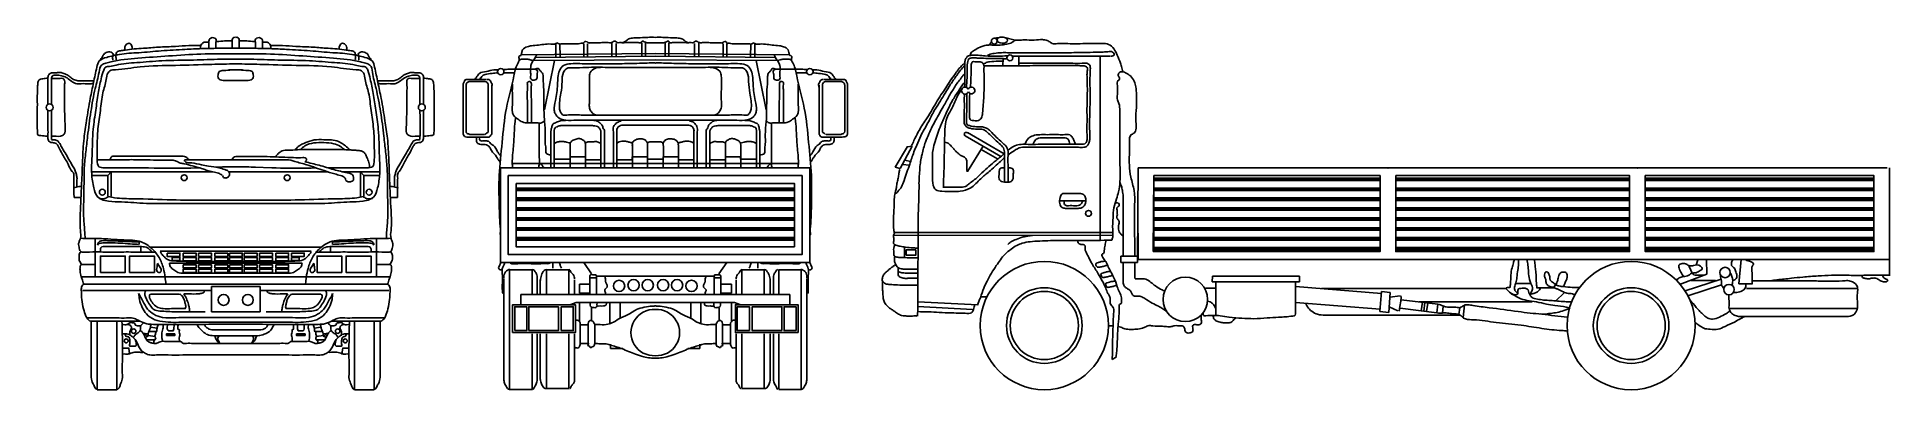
# Model space of a CAD drawing. Extents: x 223.8 to 235.7, y 167.4 to 169.7.
import ezdxf

# ---------------------------------------------------------------- set-up
doc = ezdxf.new("R2010")
doc.units = 0
doc.layers.get('0').update_dxf_attribs({"linetype": 'CONTINUOUS'})

# ---------------------------------------------------------------- blocks, each defined once
blk = doc.blocks.new('*X2')
at = {"color": 0}
for p, q in [((230.96, 168.799), (232.407, 168.799)), ((230.96, 168.791), (232.407, 168.791)), ((232.507, 168.799), (234.003, 168.799)), ((232.507, 168.791), (234.003, 168.791)), ((234.103, 168.799), (235.566, 168.799)), ((234.103, 168.791), (235.566, 168.791)), ((230.96, 168.783), (232.407, 168.783)), ((230.96, 168.735), (232.407, 168.735)), ((230.96, 168.727), (232.407, 168.727)), ((230.96, 168.72), (232.407, 168.72)), ((230.96, 168.672), (232.407, 168.672)), ((232.507, 168.783), (234.003, 168.783)), ((232.507, 168.735), (234.003, 168.735)), ((232.507, 168.727), (234.003, 168.727)), ((232.507, 168.72), (234.003, 168.72)), ((232.507, 168.672), (234.003, 168.672)), ((234.103, 168.783), (235.566, 168.783)), ((234.103, 168.735), (235.566, 168.735)), ((234.103, 168.727), (235.566, 168.727)), ((234.103, 168.72), (235.566, 168.72)), ((234.103, 168.672), (235.566, 168.672)), ((230.96, 168.664), (232.407, 168.664)), ((230.96, 168.656), (232.407, 168.656)), ((230.96, 168.608), (232.407, 168.608)), ((230.96, 168.6), (232.407, 168.6)), ((230.96, 168.593), (232.407, 168.593)), ((232.507, 168.664), (234.003, 168.664)), ((232.507, 168.656), (234.003, 168.656)), ((232.507, 168.608), (234.003, 168.608)), ((232.507, 168.6), (234.003, 168.6)), ((232.507, 168.593), (234.003, 168.593)), ((234.103, 168.664), (235.566, 168.664)), ((234.103, 168.656), (235.566, 168.656)), ((234.103, 168.608), (235.566, 168.608)), ((234.103, 168.6), (235.566, 168.6)), ((234.103, 168.593), (235.566, 168.593)), ((230.96, 168.545), (232.407, 168.545)), ((230.96, 168.537), (232.407, 168.537)), ((230.96, 168.529), (232.407, 168.529)), ((230.96, 168.481), (232.407, 168.481)), ((230.96, 168.473), (232.407, 168.473)), ((230.96, 168.465), (232.407, 168.465)), ((232.507, 168.545), (234.003, 168.545)), ((232.507, 168.537), (234.003, 168.537)), ((232.507, 168.529), (234.003, 168.529)), ((232.507, 168.481), (234.003, 168.481)), ((232.507, 168.473), (234.003, 168.473)), ((232.507, 168.465), (234.003, 168.465)), ((234.103, 168.545), (235.566, 168.545)), ((234.103, 168.537), (235.566, 168.537)), ((234.103, 168.529), (235.566, 168.529)), ((234.103, 168.481), (235.566, 168.481)), ((234.103, 168.473), (235.566, 168.473)), ((234.103, 168.465), (235.566, 168.465)), ((230.96, 168.418), (232.407, 168.418)), ((230.96, 168.41), (232.407, 168.41)), ((230.96, 168.402), (232.407, 168.402)), ((230.96, 168.354), (232.407, 168.354)), ((230.96, 168.346), (232.407, 168.346)), ((230.96, 168.339), (232.407, 168.339)), ((232.507, 168.418), (234.003, 168.418)), ((232.507, 168.41), (234.003, 168.41)), ((232.507, 168.402), (234.003, 168.402)), ((232.507, 168.354), (234.003, 168.354)), ((232.507, 168.346), (234.003, 168.346)), ((232.507, 168.339), (234.003, 168.339)), ((234.103, 168.418), (235.566, 168.418)), ((234.103, 168.41), (235.566, 168.41)), ((234.103, 168.402), (235.566, 168.402)), ((234.103, 168.354), (235.566, 168.354)), ((234.103, 168.346), (235.566, 168.346)), ((234.103, 168.339), (235.566, 168.339))]:
    blk.add_line(p, q, dxfattribs=at)
blk = doc.blocks.new('*X3')
at = {"color": 0}
for p, q in [((226.88, 168.735), (228.66, 168.735)), ((226.88, 168.727), (228.66, 168.727)), ((226.88, 168.72), (228.66, 168.72)), ((226.88, 168.672), (228.66, 168.672)), ((226.88, 168.664), (228.66, 168.664)), ((226.88, 168.656), (228.66, 168.656)), ((226.88, 168.608), (228.66, 168.608)), ((226.88, 168.6), (228.66, 168.6)), ((226.88, 168.593), (228.66, 168.593)), ((226.88, 168.545), (228.66, 168.545)), ((226.88, 168.537), (228.66, 168.537)), ((226.88, 168.529), (228.66, 168.529)), ((226.88, 168.481), (228.66, 168.481)), ((226.88, 168.473), (228.66, 168.473)), ((226.88, 168.465), (228.66, 168.465)), ((226.88, 168.418), (228.66, 168.418)), ((226.88, 168.41), (228.66, 168.41)), ((226.88, 168.402), (228.66, 168.402))]:
    blk.add_line(p, q, dxfattribs=at)

msp = doc.modelspace()

# ---------------------------------------------------------------- linework, layer by layer
at = {"color": 7}
for p, q in [((227.134, 169.654), (227.134, 169.57)), ((227.159, 169.656), (227.162, 169.573)), ((227.313, 169.656), (227.313, 169.573)), ((227.337, 169.656), (227.337, 169.575)), ((227.493, 169.66), (227.493, 169.579)), ((227.52, 169.658), (227.52, 169.577)), ((227.685, 169.663), (227.685, 169.577)), ((227.707, 169.663), (227.707, 169.579)), ((227.834, 169.663), (227.834, 169.579)), ((227.857, 169.663), (227.857, 169.577)), ((228.021, 169.658), (228.021, 169.577)), ((228.049, 169.66), (228.049, 169.579)), ((228.204, 169.656), (228.204, 169.575)), ((228.229, 169.656), (228.229, 169.573)), ((228.382, 169.656), (228.38, 169.573)), ((228.407, 169.654), (228.407, 169.57)), ((229.921, 169.67), (229.907, 169.649)), ((229.939, 169.693), (229.985, 169.699)), ((229.985, 169.699), (229.999, 169.699)), ((229.999, 169.699), (230.072, 169.679)), ((227.771, 169.595), (226.909, 169.586)), ((227.771, 169.554), (226.988, 169.55)), ((227.771, 169.577), (227.004, 169.57)), ((227.125, 169.55), (227.062, 169.235)), ((227.771, 169.595), (228.633, 169.586)), ((227.771, 169.577), (228.538, 169.57)), ((227.771, 169.554), (228.554, 169.55)), ((228.416, 169.55), (228.479, 169.235)), ((229.993, 169.515), (229.995, 169.563)), ((230.681, 169.578), (230.056, 169.578)), ((230.095, 169.579), (230.095, 169.516)), ((230.617, 169.576), (230.617, 168.402)), ((226.542, 169.391), (226.542, 169.087)), ((226.56, 169.382), (226.56, 169.101)), ((226.569, 169.429), (226.69, 169.429)), ((226.589, 169.416), (226.683, 169.416)), ((226.701, 169.382), (226.701, 169.101)), ((226.724, 169.393), (226.724, 169.092)), ((228.818, 169.393), (228.818, 169.092)), ((228.84, 169.382), (228.84, 169.101)), ((228.973, 169.429), (228.851, 169.429)), ((228.953, 169.416), (228.858, 169.416)), ((228.982, 169.382), (228.982, 169.101)), ((229, 169.391), (229, 169.087)), ((226.575, 169.06), (226.699, 169.06)), ((226.596, 169.078), (226.679, 169.078)), ((227.103, 169.098), (227.103, 168.864)), ((227.124, 169.089), (227.124, 168.864)), ((227.37, 169.134), (227.164, 169.134)), ((227.422, 169.089), (227.422, 168.864)), ((227.446, 169.106), (227.446, 168.864)), ((227.503, 169.094), (227.503, 168.864)), ((227.524, 169.108), (227.524, 168.864)), ((227.555, 169.136), (227.771, 169.136)), ((227.986, 169.136), (227.771, 169.136)), ((228.018, 169.108), (228.018, 168.864)), ((228.039, 169.094), (228.039, 168.864)), ((228.096, 169.106), (228.096, 168.864)), ((228.119, 169.089), (228.119, 168.864)), ((228.171, 169.134), (228.377, 169.134)), ((228.417, 169.089), (228.417, 168.864)), ((228.439, 169.098), (228.439, 168.864)), ((228.966, 169.06), (228.842, 169.06)), ((228.946, 169.078), (228.863, 169.078)), ((229.752, 169.069), (229.981, 168.937)), ((229.767, 169.089), (230.002, 168.954)), ((224.759, 168.916), (225.086, 168.916)), ((225.414, 168.916), (225.086, 168.916)), ((227.124, 168.919), (227.226, 168.919)), ((227.225, 169.014), (227.225, 168.864)), ((227.226, 168.919), (227.226, 168.935)), ((227.226, 168.935), (227.323, 168.935)), ((227.323, 169.011), (227.323, 168.864)), ((227.323, 168.935), (227.323, 168.916)), ((227.323, 168.916), (227.422, 168.916)), ((227.524, 168.916), (227.623, 168.916)), ((227.623, 168.916), (227.623, 168.935)), ((227.623, 168.935), (227.72, 168.935)), ((227.624, 169.009), (227.624, 168.864)), ((227.72, 169.004), (227.721, 168.864)), ((227.72, 168.935), (227.72, 168.919)), ((227.72, 168.919), (227.771, 168.919)), ((227.821, 168.919), (227.771, 168.919)), ((227.822, 169.004), (227.821, 168.864)), ((227.821, 168.935), (227.821, 168.919)), ((227.918, 168.935), (227.821, 168.935)), ((227.918, 169.009), (227.918, 168.864)), ((227.918, 168.916), (227.918, 168.935)), ((228.018, 168.916), (227.918, 168.916)), ((228.219, 168.916), (228.119, 168.916)), ((228.219, 169.011), (228.219, 168.864)), ((228.219, 168.935), (228.219, 168.916)), ((228.316, 168.935), (228.219, 168.935)), ((228.316, 168.919), (228.316, 168.935)), ((228.417, 168.919), (228.316, 168.919)), ((228.317, 169.014), (228.317, 168.864)), ((229.383, 169), (229.306, 168.868)), ((229.336, 168.859), (229.413, 169.002)), ((229.365, 168.912), (229.406, 168.904)), ((229.413, 169.002), (229.382, 168.998)), ((229.867, 169.002), (229.767, 168.84)), ((229.855, 168.982), (229.96, 168.921)), ((224.166, 168.839), (224.941, 168.839)), ((224.168, 168.815), (224.268, 168.815)), ((224.268, 168.815), (224.289, 168.839)), ((224.268, 168.815), (224.268, 168.683)), ((224.289, 168.839), (224.289, 168.683)), ((225.042, 168.839), (225.086, 168.839)), ((225.131, 168.839), (225.086, 168.839)), ((225.127, 168.839), (225.233, 168.839)), ((225.209, 168.869), (225.318, 168.865)), ((225.676, 168.839), (225.232, 168.839)), ((226.007, 168.839), (225.767, 168.839)), ((225.884, 168.839), (225.884, 168.683)), ((225.905, 168.815), (225.884, 168.839)), ((225.905, 168.815), (225.905, 168.683)), ((226.005, 168.815), (225.905, 168.815)), ((227.771, 168.892), (226.854, 168.892)), ((227.771, 168.892), (228.687, 168.892)), ((229.306, 168.868), (229.336, 168.859)), ((229.354, 168.885), (229.395, 168.88)), ((230.86, 168.864), (235.65, 168.864)), ((230.96, 168.814), (232.407, 168.814)), ((232.507, 168.814), (234.003, 168.814)), ((234.103, 168.814), (235.566, 168.814)), ((224.052, 168.674), (224.099, 168.674)), ((226.121, 168.674), (226.074, 168.674)), ((230.356, 168.654), (230.527, 168.654)), ((229.297, 168.434), (230.698, 168.432)), ((229.301, 168.45), (230.699, 168.45)), ((230.86, 168.446), (230.86, 168.279)), ((224.187, 168.412), (224.187, 168.167)), ((224.468, 168.389), (224.468, 168.375)), ((224.48, 168.361), (224.48, 168.328)), ((224.542, 168.356), (225.086, 168.358)), ((225.086, 168.331), (224.603, 168.331)), ((225.631, 168.356), (225.086, 168.358)), ((225.086, 168.331), (225.57, 168.331)), ((225.693, 168.361), (225.693, 168.328)), ((225.705, 168.389), (225.705, 168.375)), ((225.986, 168.412), (225.986, 168.167)), ((229.364, 168.359), (229.364, 168.289)), ((230.956, 168.329), (232.407, 168.329)), ((232.507, 168.329), (234.003, 168.329)), ((234.103, 168.329), (235.566, 168.329)), ((224.098, 168.246), (224.191, 168.246)), ((225.086, 168.255), (224.662, 168.255)), ((225.086, 168.255), (225.511, 168.255)), ((226.075, 168.246), (225.982, 168.246)), ((226.838, 168.213), (226.838, 167.453)), ((226.838, 168.213), (226.984, 168.213)), ((226.982, 168.213), (226.982, 168.055)), ((227.074, 168.213), (227.218, 168.213)), ((227.074, 168.211), (227.074, 168.055)), ((227.217, 168.211), (227.217, 168.055)), ((227.313, 168.26), (227.363, 168.186)), ((228.229, 168.26), (228.178, 168.186)), ((228.468, 168.213), (228.324, 168.213)), ((228.324, 168.211), (228.324, 168.055)), ((228.468, 168.211), (228.468, 168.055)), ((228.704, 168.213), (228.558, 168.213)), ((228.56, 168.213), (228.56, 168.055)), ((228.704, 168.213), (228.704, 167.453)), ((230.855, 168.299), (230.749, 168.299)), ((230.749, 168.299), (230.749, 168.26)), ((230.749, 168.26), (230.855, 168.26)), ((230.855, 168.26), (230.855, 168.299)), ((230.86, 168.279), (235.65, 168.279)), ((234.44, 168.277), (234.43, 168.242)), ((234.494, 168.279), (234.497, 168.185)), ((234.701, 168.122), (234.716, 168.279)), ((235.666, 168.279), (235.666, 168.179)), ((224.102, 168.167), (225.086, 168.167)), ((224.107, 168.079), (224.932, 168.081)), ((224.114, 168.121), (225.086, 168.121)), ((225.086, 168.105), (224.931, 168.105)), ((224.931, 168.105), (224.931, 167.944)), ((226.07, 168.167), (225.086, 168.167)), ((226.059, 168.121), (225.086, 168.121)), ((225.086, 168.105), (225.242, 168.105)), ((226.066, 168.079), (225.241, 168.081)), ((225.242, 168.105), (225.242, 167.944)), ((226.802, 168.157), (226.802, 167.518)), ((227.015, 168.148), (227.015, 168.055)), ((227.035, 168.148), (227.035, 168.055)), ((227.253, 168.146), (227.253, 168.055)), ((227.352, 168.12), (227.285, 168.12)), ((227.285, 168.12), (227.285, 168.063)), ((227.352, 168.161), (227.395, 168.161)), ((227.395, 168.172), (227.771, 168.172)), ((227.395, 168.172), (227.395, 168.053)), ((228.147, 168.172), (227.771, 168.172)), ((228.147, 168.172), (228.147, 168.053)), ((228.189, 168.161), (228.147, 168.161)), ((228.19, 168.12), (228.257, 168.12)), ((228.257, 168.12), (228.257, 168.063)), ((228.288, 168.146), (228.288, 168.055)), ((228.506, 168.148), (228.506, 168.055)), ((228.526, 168.148), (228.526, 168.055)), ((228.74, 168.157), (228.74, 167.518)), ((231.29, 168.094), (231.357, 168.094)), ((231.333, 168.135), (231.335, 168.172)), ((231.892, 168.135), (231.333, 168.135)), ((231.335, 168.172), (231.892, 168.172)), ((231.357, 168.135), (231.357, 167.921)), ((231.866, 168.105), (232.416, 168.06)), ((231.892, 168.172), (231.892, 168.135)), ((233.21, 168.093), (232.033, 168.093)), ((233.276, 168.125), (233.374, 168.125)), ((233.409, 168.097), (233.522, 168.097)), ((234.497, 168.185), (234.323, 168.119)), ((234.359, 168.077), (234.588, 168.152)), ((234.375, 168.046), (234.591, 168.117)), ((234.396, 168.144), (234.553, 168.144)), ((234.701, 168.122), (234.79, 168.122)), ((234.75, 168.093), (235.46, 168.093)), ((227.771, 168.055), (226.91, 168.055)), ((226.91, 168.055), (226.91, 167.985)), ((227.264, 168.004), (227.231, 167.991)), ((227.771, 168.004), (227.264, 168.004)), ((227.285, 168.063), (227.352, 168.063)), ((227.285, 167.996), (227.285, 167.88)), ((227.362, 167.968), (227.362, 167.891)), ((227.48, 167.999), (227.48, 167.868)), ((227.545, 167.996), (227.545, 167.906)), ((227.771, 168.055), (228.632, 168.055)), ((227.771, 168.004), (228.277, 168.004)), ((227.997, 167.996), (227.997, 167.906)), ((228.061, 167.999), (228.061, 167.868)), ((228.18, 167.968), (228.18, 167.891)), ((228.257, 168.063), (228.19, 168.063)), ((228.257, 167.996), (228.257, 167.88)), ((228.277, 168.004), (228.311, 167.991)), ((228.632, 168.055), (228.632, 167.985)), ((229.449, 168.008), (229.833, 167.989)), ((229.449, 167.978), (229.8, 167.958)), ((231.866, 168.004), (232.408, 167.961)), ((232.406, 167.945), (232.416, 168.073)), ((232.416, 168.073), (232.472, 168.068)), ((232.472, 168.068), (232.462, 167.94)), ((232.465, 167.975), (232.521, 167.95)), ((232.47, 168.038), (232.536, 168.046)), ((232.536, 167.968), (232.77, 167.938)), ((232.777, 167.993), (232.541, 168.021)), ((233.379, 168.007), (232.658, 168.007)), ((232.679, 168.005), (232.67, 167.951)), ((232.694, 168.003), (232.686, 167.949)), ((232.712, 168), (232.703, 167.945)), ((232.77, 167.938), (232.777, 167.993)), ((232.811, 167.979), (232.806, 167.935)), ((232.917, 167.97), (232.911, 167.926)), ((232.948, 167.988), (232.938, 167.907)), ((233.53, 168.012), (233.587, 168.068)), ((234.639, 167.966), (235.46, 167.966)), ((224.159, 167.884), (224.47, 167.884)), ((224.201, 167.883), (224.201, 167.446)), ((224.327, 167.446), (224.327, 167.883)), ((224.542, 167.845), (224.584, 167.839)), ((224.931, 167.944), (225.086, 167.944)), ((225.242, 167.944), (225.086, 167.944)), ((225.631, 167.845), (225.588, 167.839)), ((226.014, 167.884), (225.703, 167.884)), ((225.846, 167.446), (225.846, 167.883)), ((225.972, 167.883), (225.972, 167.446)), ((227.29, 167.86), (227.341, 167.86)), ((227.29, 167.857), (227.29, 167.742)), ((227.341, 167.862), (227.341, 167.742)), ((227.383, 167.862), (227.383, 167.742)), ((228.159, 167.862), (228.159, 167.742)), ((228.2, 167.862), (228.2, 167.742)), ((228.252, 167.86), (228.2, 167.86)), ((228.252, 167.857), (228.252, 167.742)), ((230.669, 167.855), (230.701, 167.855)), ((232.462, 167.94), (232.406, 167.945)), ((224.491, 167.807), (224.527, 167.803)), ((224.497, 167.798), (224.526, 167.793)), ((224.515, 167.765), (224.572, 167.765)), ((224.526, 167.792), (224.572, 167.787)), ((224.532, 167.819), (224.581, 167.819)), ((225.641, 167.819), (225.592, 167.819)), ((225.647, 167.792), (225.601, 167.787)), ((225.658, 167.765), (225.601, 167.765)), ((225.682, 167.807), (225.645, 167.803)), ((225.676, 167.798), (225.647, 167.793)), ((226.982, 167.803), (226.982, 167.45)), ((227.015, 167.803), (227.015, 167.511)), ((227.035, 167.803), (227.035, 167.511)), ((227.074, 167.803), (227.074, 167.455)), ((227.217, 167.803), (227.217, 167.457)), ((227.253, 167.803), (227.253, 167.498)), ((227.485, 167.709), (227.485, 167.737)), ((228.056, 167.709), (228.056, 167.737)), ((228.288, 167.803), (228.288, 167.498)), ((228.324, 167.803), (228.324, 167.457)), ((228.468, 167.803), (228.468, 167.455)), ((228.506, 167.803), (228.506, 167.511)), ((228.526, 167.803), (228.526, 167.511)), ((228.56, 167.803), (228.56, 167.45)), ((224.402, 167.712), (224.407, 167.676)), ((225.771, 167.712), (225.766, 167.676)), ((227.562, 167.709), (227.485, 167.709)), ((227.979, 167.709), (228.056, 167.709)), ((230.693, 167.64), (230.72, 167.656)), ((224.201, 167.446), (224.327, 167.446)), ((225.972, 167.446), (225.846, 167.446)), ((226.838, 167.448), (226.982, 167.448)), ((227.074, 167.453), (227.218, 167.453)), ((228.468, 167.453), (228.324, 167.453)), ((228.704, 167.448), (228.56, 167.448))]:
    msp.add_line(p, q, dxfattribs=at)
at = {"color": 1}
msp.add_line((226.78, 168.869), (226.78, 168.26), dxfattribs=at)
for p, q in [((230.86, 168.864), (230.855, 168.28)), ((230.96, 168.814), (230.956, 168.329)), ((232.407, 168.814), (232.407, 168.329)), ((232.507, 168.814), (232.507, 168.329)), ((234.003, 168.814), (234.003, 168.329)), ((234.103, 168.814), (234.103, 168.329)), ((235.566, 168.329), (235.566, 168.814)), ((235.666, 168.279), (235.666, 168.864))]:
    msp.add_line(p, q)
for points in [[(226.78, 168.864), (228.76, 168.864), (228.76, 168.26), (226.78, 168.26)], [(226.83, 168.814), (228.71, 168.814), (228.71, 168.31), (226.83, 168.31)], [(230.96, 168.814), (232.407, 168.814), (232.407, 168.329), (230.96, 168.329)], [(232.507, 168.814), (234.003, 168.814), (234.003, 168.329), (232.507, 168.329)], [(234.103, 168.814), (235.566, 168.814), (235.566, 168.329), (234.103, 168.329)], [(226.88, 168.764), (228.66, 168.764), (228.66, 168.36), (226.88, 168.36)]]:
    msp.add_lwpolyline(points, close=True)
at = {"color": 7}
for points in [[(224.647, 168.319), (224.73, 168.319), (224.73, 168.298), (224.647, 168.298)], [(224.75, 168.319), (224.833, 168.319), (224.833, 168.298), (224.75, 168.298)], [(224.849, 168.319), (224.931, 168.319), (224.931, 168.298), (224.849, 168.298)], [(224.953, 168.319), (225.036, 168.319), (225.036, 168.298), (224.953, 168.298)], [(225.046, 168.319), (225.128, 168.319), (225.128, 168.298), (225.046, 168.298)], [(225.14, 168.319), (225.223, 168.319), (225.223, 168.298), (225.14, 168.298)], [(225.238, 168.319), (225.321, 168.319), (225.321, 168.298), (225.238, 168.298)], [(225.343, 168.319), (225.425, 168.319), (225.425, 168.298), (225.343, 168.298)], [(225.443, 168.319), (225.525, 168.319), (225.525, 168.298), (225.443, 168.298)], [(229.375, 168.305), (229.437, 168.305), (229.437, 168.339), (229.375, 168.339)], [(224.221, 168.196), (224.38, 168.196), (224.38, 168.3), (224.221, 168.3)], [(224.408, 168.196), (224.566, 168.196), (224.566, 168.3), (224.408, 168.3)], [(224.679, 168.291), (224.73, 168.291), (224.73, 168.272), (224.679, 168.272)], [(224.75, 168.291), (224.833, 168.291), (224.833, 168.27), (224.75, 168.27)], [(224.75, 168.245), (224.833, 168.245), (224.833, 168.224), (224.75, 168.224)], [(224.75, 168.217), (224.833, 168.217), (224.833, 168.196), (224.75, 168.196)], [(224.849, 168.291), (224.931, 168.291), (224.931, 168.27), (224.849, 168.27)], [(224.849, 168.245), (224.931, 168.245), (224.931, 168.224), (224.849, 168.224)], [(224.849, 168.217), (224.931, 168.217), (224.931, 168.196), (224.849, 168.196)], [(224.953, 168.291), (225.036, 168.291), (225.036, 168.27), (224.953, 168.27)], [(224.953, 168.245), (225.036, 168.245), (225.036, 168.224), (224.953, 168.224)], [(224.953, 168.217), (225.036, 168.217), (225.036, 168.196), (224.953, 168.196)], [(225.046, 168.291), (225.128, 168.291), (225.128, 168.27), (225.046, 168.27)], [(225.046, 168.245), (225.128, 168.245), (225.128, 168.224), (225.046, 168.224)], [(225.046, 168.217), (225.128, 168.217), (225.128, 168.196), (225.046, 168.196)], [(225.14, 168.291), (225.223, 168.291), (225.223, 168.27), (225.14, 168.27)], [(225.14, 168.245), (225.223, 168.245), (225.223, 168.224), (225.14, 168.224)], [(225.14, 168.217), (225.223, 168.217), (225.223, 168.196), (225.14, 168.196)], [(225.238, 168.291), (225.321, 168.291), (225.321, 168.27), (225.238, 168.27)], [(225.238, 168.245), (225.321, 168.245), (225.321, 168.224), (225.238, 168.224)], [(225.238, 168.217), (225.321, 168.217), (225.321, 168.196), (225.238, 168.196)], [(225.343, 168.291), (225.425, 168.291), (225.425, 168.27), (225.343, 168.27)], [(225.343, 168.245), (225.425, 168.245), (225.425, 168.224), (225.343, 168.224)], [(225.343, 168.217), (225.425, 168.217), (225.425, 168.196), (225.343, 168.196)], [(225.443, 168.291), (225.493, 168.291), (225.493, 168.272), (225.443, 168.272)], [(225.765, 168.196), (225.607, 168.196), (225.607, 168.3), (225.765, 168.3)], [(225.952, 168.196), (225.793, 168.196), (225.793, 168.3), (225.952, 168.3)], [(226.858, 167.811), (227.259, 167.811), (227.259, 167.989), (226.858, 167.989)], [(226.871, 167.824), (226.948, 167.824), (226.948, 167.976), (226.871, 167.976)], [(226.961, 167.824), (227.151, 167.824), (227.151, 167.976), (226.961, 167.976)], [(227.169, 167.824), (227.246, 167.824), (227.246, 167.976), (227.169, 167.976)], [(228.684, 167.811), (228.283, 167.811), (228.283, 167.989), (228.684, 167.989)], [(228.373, 167.824), (228.295, 167.824), (228.295, 167.976), (228.373, 167.976)], [(228.581, 167.824), (228.391, 167.824), (228.391, 167.976), (228.581, 167.976)], [(228.671, 167.824), (228.594, 167.824), (228.594, 167.976), (228.671, 167.976)], [(224.643, 167.792), (224.697, 167.792), (224.697, 167.803), (224.643, 167.803)], [(225.53, 167.792), (225.476, 167.792), (225.476, 167.803), (225.53, 167.803)]]:
    msp.add_lwpolyline(points, close=True, dxfattribs=at)
for centre, radius in [((229.939, 169.674), 0.0188), ((226.782, 169.479), 0.0204), ((228.759, 169.479), 0.0204), ((230.039, 169.567), 0.0191), ((223.896, 169.25), 0.0221), ((226.277, 169.25), 0.0221), ((224.757, 168.801), 0.0186), ((225.416, 168.801), 0.0186), ((224.233, 168.708), 0.0188), ((225.94, 168.708), 0.0188), ((230.542, 168.573), 0.0186), ((230.259, 167.856), 0.41), ((234.013, 167.856), 0.41), ((234.614, 168.195), 0.0333), ((227.539, 168.109), 0.0361), ((227.632, 168.114), 0.0361), ((227.722, 168.114), 0.0361), ((227.82, 168.114), 0.0361), ((227.91, 168.114), 0.0361), ((228.002, 168.109), 0.0361), ((230.259, 167.856), 0.242), ((231.161, 168.023), 0.142), ((234.013, 167.856), 0.242), ((234.639, 168.086), 0.0334), ((225.009, 168.02), 0.0349), ((225.164, 168.02), 0.0349), ((230.259, 167.856), 0.218), ((234.013, 167.856), 0.218), ((224.386, 167.758), 0.0128), ((224.434, 167.82), 0.0143), ((225.739, 167.82), 0.0143), ((225.787, 167.758), 0.0128)]:
    msp.add_circle(centre, radius, dxfattribs=at)
for centre, radius, start, end in [((229.752, 169.358), 0.0227, 23.5718, 341.2964), ((229.793, 169.359), 0.0216, 204.6934, 160.1748), ((227.56, 169.1), 0.0364, 82.2315, 189.523), ((227.982, 169.1), 0.0364, 350.477, 97.7685), ((227.763, 167.811), 0.148, 87.0482, 272.9518), ((227.778, 167.811), 0.148, 267.0482, 92.9518)]:
    msp.add_arc(centre, radius, start, end, dxfattribs=at)
msp.add_ellipse((229.99, 169.68), major_axis=(-0.0336, 0.001), ratio=0.582119, dxfattribs=at)
for points, start_tangent, end_tangent in [([(225.085, 169.628), (224.992, 169.628), (224.869, 169.626), (224.762, 169.621), (224.61, 169.612), (224.466, 169.6), (224.342, 169.589), (224.261, 169.57), (224.214, 169.547), (224.198, 169.507), (224.177, 169.409), (224.156, 169.307), (224.132, 169.165), (224.116, 169.053), (224.107, 168.913), (224.102, 168.787), (224.093, 168.591), (224.093, 168.464), (224.093, 168.412), (224.086, 168.394), (224.081, 168.375), (224.084, 168.357), (224.093, 168.331), (224.105, 168.326), (224.151, 168.326), (224.237, 168.326), (224.356, 168.326), (224.475, 168.326), (224.57, 168.326)], (-0.999966, 0.008212), (0.999987, -0.00504)), ([(224.868, 169.645), (224.787, 169.645), (224.701, 169.64), (224.591, 169.635), (224.496, 169.628), (224.379, 169.617), (224.349, 169.612), (224.326, 169.603), (224.321, 169.589), (224.321, 169.566), (224.321, 169.554)], (-1, 0), (-0.154257, -0.988031)), ([(224.377, 169.617), (224.377, 169.638), (224.386, 169.652), (224.398, 169.659), (224.41, 169.659), (224.419, 169.647), (224.424, 169.635), (224.424, 169.624), (224.424, 169.621)], (0.069671, 0.99757), (0.113026, -0.993592)), ([(224.915, 169.668), (224.899, 169.668), (224.889, 169.668), (224.873, 169.659), (224.864, 169.647), (224.861, 169.633), (224.861, 169.624)], (-0.999742, 0.022698), (-0.214621, -0.976697)), ([(225.064, 169.675), (225.015, 169.675), (224.967, 169.672), (224.96, 169.672)], (-1, 0), (-0.997412, -0.071903)), ([(225.085, 169.698), (225.067, 169.691), (225.064, 169.675), (225.064, 169.659), (225.064, 169.642), (225.064, 169.633)], (-0.985242, 0.171168), (0, -1)), ([(225.088, 169.698), (225.106, 169.691), (225.109, 169.675), (225.109, 169.659), (225.109, 169.642), (225.109, 169.633)], (0.985245, 0.17115), (-0.000018, -1)), ([(225.088, 169.628), (225.181, 169.628), (225.304, 169.626), (225.411, 169.621), (225.563, 169.612), (225.707, 169.6), (225.83, 169.589), (225.912, 169.57), (225.959, 169.547), (225.975, 169.507), (225.996, 169.409), (226.017, 169.307), (226.041, 169.165), (226.057, 169.053), (226.066, 168.913), (226.071, 168.787), (226.08, 168.591), (226.08, 168.464), (226.08, 168.412), (226.087, 168.394), (226.092, 168.375), (226.089, 168.356), (226.08, 168.331), (226.068, 168.326), (226.022, 168.326), (225.936, 168.326), (225.817, 168.326), (225.698, 168.326), (225.603, 168.326)], (0.999966, 0.008194), (-0.999987, -0.005022)), ([(225.109, 169.675), (225.157, 169.675), (225.206, 169.672), (225.213, 169.672)], (1, -0.000018), (0.99741, -0.071921)), ([(225.258, 169.668), (225.274, 169.668), (225.283, 169.668), (225.3, 169.659), (225.309, 169.647), (225.311, 169.633), (225.311, 169.624)], (0.999743, 0.02268), (0.214604, -0.976701)), ([(225.304, 169.645), (225.386, 169.645), (225.472, 169.64), (225.582, 169.635), (225.677, 169.628), (225.794, 169.617), (225.824, 169.612), (225.847, 169.603), (225.852, 169.589), (225.852, 169.566), (225.852, 169.554)], (1, -0.000018), (0.15424, -0.988033)), ([(225.796, 169.617), (225.796, 169.638), (225.787, 169.652), (225.775, 169.659), (225.763, 169.659), (225.754, 169.647), (225.749, 169.635), (225.749, 169.624), (225.749, 169.621)], (-0.069653, 0.997571), (-0.113044, -0.99359)), ([(229.786, 169.584), (229.79, 169.597), (229.812, 169.616), (229.848, 169.635), (229.872, 169.644), (229.902, 169.649), (229.926, 169.649), (229.976, 169.649), (230.018, 169.654), (230.052, 169.665), (230.071, 169.678), (230.093, 169.68), (230.131, 169.682), (230.195, 169.68), (230.247, 169.684), (230.278, 169.677), (230.299, 169.666), (230.309, 169.659), (230.344, 169.658), (230.409, 169.658), (230.537, 169.658), (230.591, 169.658), (230.63, 169.659), (230.67, 169.653), (230.705, 169.623), (230.725, 169.585), (230.746, 169.533), (230.755, 169.504), (230.76, 169.487), (230.762, 169.475)], (0.293927, 0.955828), (0.346023, -0.938226)), ([(225.085, 169.593), (224.864, 169.591), (224.657, 169.579), (224.461, 169.565), (224.289, 169.542), (224.256, 169.533), (224.228, 169.521), (224.212, 169.475), (224.188, 169.372), (224.16, 169.223), (224.139, 169.066), (224.128, 168.966), (224.118, 168.864), (224.116, 168.761), (224.114, 168.645), (224.114, 168.543), (224.121, 168.452), (224.123, 168.417)], (-0.999893, 0.014642), (0.028024, -0.999607)), ([(224.3, 169.552), (224.3, 169.577), (224.303, 169.589), (224.296, 169.6), (224.265, 169.603), (224.242, 169.589), (224.233, 169.572), (224.219, 169.552)], (0, 1), (-0.33532, -0.942104)), ([(225.088, 169.593), (225.309, 169.591), (225.516, 169.579), (225.712, 169.565), (225.884, 169.542), (225.917, 169.533), (225.945, 169.521), (225.961, 169.475), (225.984, 169.372), (226.013, 169.223), (226.034, 169.066), (226.045, 168.966), (226.055, 168.864), (226.057, 168.761), (226.059, 168.645), (226.059, 168.543), (226.052, 168.452), (226.05, 168.417)], (0.999893, 0.014624), (-0.028042, -0.999607)), ([(225.873, 169.552), (225.873, 169.577), (225.87, 169.589), (225.877, 169.6), (225.908, 169.603), (225.931, 169.589), (225.94, 169.572), (225.954, 169.552)], (0.000018, 1), (0.335304, -0.94211)), ([(227.014, 169.586), (227.002, 169.568), (226.986, 169.543), (226.975, 169.517), (226.973, 169.479), (226.973, 169.448), (226.975, 169.432), (226.986, 169.425), (226.996, 169.425), (227.009, 169.428), (227.014, 169.442), (227.014, 169.46), (227.014, 169.488), (227.007, 169.492), (226.98, 169.494), (226.95, 169.494), (226.916, 169.494), (226.876, 169.494)], (-0.86081, -0.508927), (-1, 0)), ([(226.991, 169.55), (226.971, 169.554), (226.95, 169.559), (226.934, 169.559), (226.908, 169.557), (226.901, 169.552)], (-0.999835, 0.01816), (-0.406493, -0.913654)), ([(227, 169.494), (227.012, 169.499), (227.021, 169.499), (227.034, 169.485), (227.048, 169.469), (227.053, 169.439), (227.057, 169.362), (227.058, 169.277), (227.062, 169.16), (227.067, 169.074), (227.067, 169.015), (227.071, 168.981), (227.073, 168.958), (227.08, 168.951), (227.094, 168.948), (227.103, 168.948)], (0.886386, 0.462946), (0.99897, -0.045366)), ([(227.42, 169.506), (227.384, 169.499), (227.354, 169.473), (227.349, 169.442), (227.349, 169.369), (227.349, 169.284), (227.349, 169.253), (227.358, 169.227), (227.377, 169.208), (227.398, 169.201)], (-0.999808, -0.019584), (1, 0)), ([(228.122, 169.506), (228.157, 169.499), (228.188, 169.473), (228.193, 169.442), (228.193, 169.369), (228.193, 169.284), (228.193, 169.253), (228.183, 169.227), (228.164, 169.208), (228.143, 169.201)], (0.999808, -0.019584), (-1, 0)), ([(228.542, 169.494), (228.529, 169.499), (228.52, 169.499), (228.508, 169.485), (228.494, 169.469), (228.489, 169.439), (228.485, 169.362), (228.483, 169.277), (228.48, 169.16), (228.474, 169.074), (228.474, 169.015), (228.471, 168.981), (228.469, 168.958), (228.462, 168.951), (228.448, 168.948), (228.439, 168.948)], (-0.886386, 0.462946), (-0.99897, -0.045366)), ([(228.528, 169.586), (228.54, 169.568), (228.556, 169.543), (228.567, 169.517), (228.568, 169.479), (228.568, 169.448), (228.567, 169.432), (228.556, 169.425), (228.545, 169.425), (228.533, 169.428), (228.528, 169.442), (228.528, 169.46), (228.528, 169.488), (228.535, 169.492), (228.561, 169.494), (228.591, 169.494), (228.625, 169.494), (228.666, 169.494)], (0.86081, -0.508927), (1, 0)), ([(228.551, 169.55), (228.57, 169.554), (228.591, 169.559), (228.607, 169.559), (228.634, 169.557), (228.641, 169.552)], (0.999835, 0.01816), (0.406493, -0.913654)), ([(229.782, 169.343), (229.781, 169.305), (229.781, 169.253), (229.78, 169.209), (229.78, 169.189), (229.782, 169.179), (229.79, 169.169), (229.809, 169.166), (229.837, 169.166), (229.846, 169.172), (229.857, 169.183), (229.864, 169.214), (229.868, 169.269), (229.872, 169.322), (229.874, 169.398), (229.874, 169.455), (229.873, 169.499), (229.873, 169.519), (229.865, 169.534), (229.856, 169.54), (229.839, 169.542), (229.815, 169.542), (229.8, 169.542), (229.795, 169.536), (229.792, 169.525), (229.791, 169.491), (229.789, 169.425), (229.786, 169.383), (229.785, 169.376)], (-0.054521, -0.998513), (-0.057436, -0.998349)), ([(229.994, 169.545), (229.966, 169.545), (229.908, 169.542), (229.882, 169.534), (229.873, 169.526)], (-0.999973, -0.007292), (-0.727371, -0.686244)), ([(230.684, 169.578), (230.698, 169.58), (230.705, 169.585), (230.705, 169.592), (230.696, 169.604), (230.665, 169.606), (230.625, 169.604), (230.553, 169.602), (230.432, 169.6), (230.27, 169.6), (230.173, 169.6), (230.083, 169.6), (230.023, 169.6), (229.986, 169.6), (229.938, 169.595), (229.904, 169.587), (229.895, 169.583)], (1, 0), (-0.960544, -0.278128)), ([(229.996, 169.562), (230.021, 169.56)], (1, 0), (0.999957, -0.009249)), ([(226.569, 169.429), (226.553, 169.425), (226.546, 169.409), (226.542, 169.402), (226.542, 169.391)], (-0.999764, -0.021711), (0.042559, -0.999094)), ([(226.591, 169.416), (226.571, 169.411), (226.562, 169.402), (226.56, 169.393), (226.56, 169.382)], (-1, 0), (0.02085, -0.999783)), ([(226.701, 169.38), (226.701, 169.398), (226.695, 169.409), (226.681, 169.416)], (-0.02224, 0.999753), (-0.999742, 0.022698)), ([(226.695, 169.429), (226.713, 169.425), (226.719, 169.413), (226.726, 169.398), (226.724, 169.377)], (1, 0), (0.051709, -0.998662)), ([(226.856, 169.399), (226.856, 169.341), (226.856, 169.265), (226.856, 169.22), (226.863, 169.201), (226.893, 169.174), (226.92, 169.157), (226.959, 169.151), (226.998, 169.151), (227.019, 169.151), (227.042, 169.151), (227.062, 169.167)], (0.017257, -0.999851), (0.624218, 0.78125)), ([(226.952, 169.151), (226.952, 169.215), (226.952, 169.291), (226.952, 169.364), (226.952, 169.396), (226.952, 169.41), (226.963, 169.415), (226.971, 169.415), (226.977, 169.406), (226.977, 169.385), (226.977, 169.33), (226.978, 169.224), (226.978, 169.166), (226.978, 169.151)], (0, 1), (0.032275, -0.999479)), ([(228.685, 169.399), (228.685, 169.341), (228.685, 169.265), (228.685, 169.22), (228.678, 169.201), (228.648, 169.174), (228.622, 169.157), (228.583, 169.151), (228.544, 169.151), (228.522, 169.151), (228.499, 169.151), (228.48, 169.167)], (-0.017257, -0.999851), (-0.624218, 0.78125)), ([(228.59, 169.151), (228.59, 169.215), (228.59, 169.291), (228.59, 169.364), (228.59, 169.396), (228.59, 169.41), (228.579, 169.415), (228.57, 169.415), (228.565, 169.406), (228.565, 169.385), (228.565, 169.33), (228.563, 169.224), (228.563, 169.166), (228.563, 169.151)], (0, 1), (-0.032275, -0.999479)), ([(228.847, 169.429), (228.829, 169.425), (228.822, 169.413), (228.815, 169.398), (228.818, 169.377)], (-1, 0), (-0.051709, -0.998662)), ([(228.84, 169.38), (228.84, 169.398), (228.847, 169.409), (228.86, 169.416)], (0.02224, 0.999753), (0.999742, 0.022698)), ([(228.95, 169.416), (228.971, 169.411), (228.98, 169.402), (228.982, 169.393), (228.982, 169.382)], (1, 0), (-0.02085, -0.999783)), ([(228.973, 169.429), (228.989, 169.425), (228.995, 169.409), (229, 169.402), (229, 169.391)], (0.999764, -0.021711), (-0.042559, -0.999094)), ([(229.734, 169.369), (229.704, 169.324), (229.669, 169.247), (229.64, 169.192), (229.627, 169.146), (229.622, 169.072), (229.62, 168.988), (229.618, 168.877), (229.614, 168.74)], (-0.634713, -0.772748), (-0.00004, -1)), ([(227.197, 169.167), (227.164, 169.165), (227.138, 169.155), (227.115, 169.143), (227.108, 169.122), (227.105, 169.113), (227.103, 169.101)], (-1, 0), (-0.023006, -0.999735)), ([(227.356, 169.169), (227.399, 169.162), (227.42, 169.148), (227.434, 169.129), (227.439, 169.113), (227.446, 169.103)], (0.999829, -0.018496), (0.01317, -0.999913)), ([(227.503, 169.094), (227.504, 169.128), (227.526, 169.153), (227.553, 169.163)], (-0.126521, 0.991964), (0.99997, 0.007774)), ([(228.039, 169.094), (228.037, 169.128), (228.016, 169.153), (227.989, 169.163)], (0.126521, 0.991964), (-0.99997, 0.007774)), ([(228.186, 169.169), (228.143, 169.162), (228.122, 169.148), (228.108, 169.129), (228.103, 169.113), (228.096, 169.103)], (-0.999829, -0.018496), (-0.01317, -0.999913)), ([(228.344, 169.167), (228.377, 169.165), (228.403, 169.155), (228.427, 169.143), (228.434, 169.122), (228.436, 169.113), (228.439, 169.101)], (1, 0), (0.023006, -0.999735)), ([(225.466, 168.98), (225.487, 169), (225.534, 169.025), (225.589, 169.042), (225.65, 169.044), (225.744, 169.032), (225.803, 168.992), (225.819, 168.978)], (0.747754, 0.663976), (0.760633, -0.649182)), ([(225.501, 168.981), (225.529, 169.004), (225.586, 169.023), (225.65, 169.025), (225.714, 169.018), (225.756, 169), (225.784, 168.98)], (0.699113, 0.715011), (0.826075, -0.56356)), ([(226.542, 169.085), (226.544, 169.074), (226.551, 169.065), (226.557, 169.063), (226.575, 169.06)], (-0.009443, -0.999955), (0.999892, -0.014689)), ([(226.56, 169.099), (226.566, 169.083), (226.575, 169.081), (226.584, 169.076), (226.596, 169.078)], (0.009625, -0.999954), (0.999736, -0.022959)), ([(226.627, 169.058), (226.627, 169.038), (226.629, 169.027), (226.636, 169.02), (226.647, 169.015), (226.674, 169.013), (226.69, 169.011), (226.71, 168.997), (226.722, 168.975), (226.755, 168.935), (226.764, 168.919), (226.776, 168.903)], (0.092294, -0.995732), (0.54765, -0.836708)), ([(226.647, 169.06), (226.647, 169.054), (226.647, 169.049), (226.647, 169.045), (226.656, 169.036), (226.668, 169.036), (226.686, 169.036), (226.708, 169.031), (226.717, 169.02), (226.735, 169.006), (226.762, 168.966), (226.773, 168.95), (226.782, 168.939)], (-0.03335, -0.999444), (0.510196, -0.860058)), ([(226.701, 169.099), (226.699, 169.09), (226.69, 169.085), (226.681, 169.078)], (-0.02943, -0.999567), (-0.999764, -0.021711)), ([(226.724, 169.09), (226.724, 169.081), (226.719, 169.072), (226.71, 169.063), (226.699, 169.06)], (-0.021294, -0.999773), (-1, 0)), ([(227.169, 169.134), (227.143, 169.127), (227.129, 169.12), (227.124, 169.103), (227.124, 169.091)], (-1, 0), (0, -1)), ([(227.124, 169.02), (227.141, 169.028), (227.164, 169.032), (227.179, 169.032), (227.202, 169.028), (227.219, 169.023), (227.226, 169.018)], (0.781187, 0.624297), (0.58164, -0.813446)), ([(227.226, 169.016), (227.235, 169.035), (227.257, 169.046), (227.285, 169.051), (227.304, 169.044), (227.32, 169.03), (227.323, 169.013)], (0, 1), (0.018198, -0.999834)), ([(227.323, 169.02), (227.339, 169.03), (227.373, 169.03), (227.394, 169.032), (227.415, 169.023), (227.422, 169.016)], (0.305065, 0.952332), (0.322565, -0.946547)), ([(227.368, 169.134), (227.384, 169.132), (227.401, 169.129), (227.413, 169.117), (227.422, 169.101), (227.422, 169.089)], (1, 0), (-0.013712, -0.999906)), ([(227.524, 169.018), (227.54, 169.03), (227.574, 169.035), (227.597, 169.03), (227.616, 169.025), (227.623, 169.02), (227.623, 169.004)], (0.440796, 0.897607), (0, -1)), ([(227.623, 169.016), (227.63, 169.032), (227.645, 169.044), (227.673, 169.049), (227.699, 169.046), (227.711, 169.037), (227.72, 169.023), (227.72, 169.006)], (-0.022745, 0.999741), (0.008008, -0.999968)), ([(227.918, 169.016), (227.911, 169.032), (227.897, 169.044), (227.869, 169.049), (227.843, 169.046), (227.831, 169.037), (227.821, 169.023), (227.821, 169.006)], (0.022745, 0.999741), (-0.008008, -0.999968)), ([(228.018, 169.018), (228.001, 169.03), (227.968, 169.035), (227.944, 169.03), (227.925, 169.025), (227.918, 169.02), (227.918, 169.004)], (-0.440796, 0.897607), (0, -1)), ([(228.174, 169.134), (228.157, 169.132), (228.141, 169.129), (228.129, 169.117), (228.119, 169.101), (228.119, 169.089)], (-1, 0), (0.013712, -0.999906)), ([(228.219, 169.02), (228.202, 169.03), (228.169, 169.03), (228.148, 169.032), (228.126, 169.023), (228.119, 169.016)], (-0.305065, 0.952332), (-0.322565, -0.946547)), ([(228.316, 169.016), (228.306, 169.035), (228.285, 169.046), (228.257, 169.051), (228.238, 169.044), (228.221, 169.03), (228.219, 169.013)], (0, 1), (-0.018198, -0.999834)), ([(228.417, 169.02), (228.401, 169.028), (228.377, 169.032), (228.363, 169.032), (228.339, 169.028), (228.323, 169.023), (228.316, 169.018)], (-0.781187, 0.624297), (-0.58164, -0.813446)), ([(228.373, 169.134), (228.399, 169.127), (228.413, 169.12), (228.417, 169.103), (228.417, 169.091)], (1, 0), (0, -1)), ([(228.894, 169.06), (228.894, 169.054), (228.894, 169.049), (228.894, 169.045), (228.885, 169.036), (228.874, 169.036), (228.856, 169.036), (228.833, 169.031), (228.824, 169.02), (228.806, 169.006), (228.779, 168.966), (228.768, 168.95), (228.759, 168.939)], (0.03335, -0.999444), (-0.510196, -0.860058)), ([(228.914, 169.058), (228.914, 169.038), (228.912, 169.027), (228.905, 169.02), (228.894, 169.015), (228.867, 169.013), (228.851, 169.011), (228.831, 168.997), (228.82, 168.975), (228.786, 168.935), (228.777, 168.919), (228.766, 168.903)], (-0.092294, -0.995732), (-0.54765, -0.836708)), ([(228.818, 169.09), (228.818, 169.081), (228.822, 169.072), (228.831, 169.063), (228.842, 169.06)], (0.021294, -0.999773), (1, 0)), ([(228.84, 169.099), (228.842, 169.09), (228.851, 169.085), (228.86, 169.078)], (0.02943, -0.999567), (0.999764, -0.021711)), ([(228.982, 169.099), (228.975, 169.083), (228.966, 169.081), (228.957, 169.076), (228.946, 169.078)], (-0.009625, -0.999954), (-0.999736, -0.022959)), ([(229, 169.085), (228.998, 169.074), (228.991, 169.065), (228.984, 169.063), (228.966, 169.06)], (0.009443, -0.999955), (-0.999892, -0.014689)), ([(229.621, 169.027), (229.638, 169.024), (229.658, 169.008), (229.68, 168.985), (229.694, 168.969), (229.709, 168.956), (229.725, 168.943), (229.745, 168.934), (229.76, 168.92), (229.763, 168.896), (229.765, 168.838)], (0.999664, -0.025938), (0.067484, -0.99772)), ([(230.134, 169.014), (230.146, 169.037), (230.164, 169.057), (230.196, 169.072), (230.241, 169.076), (230.292, 169.076), (230.35, 169.076), (230.391, 169.076), (230.422, 169.074), (230.44, 169.056), (230.45, 169.035), (230.459, 169.016)], (0.546668, 0.837349), (0.566408, -0.824125)), ([(230.187, 169.014), (230.194, 169.031), (230.213, 169.05), (230.253, 169.056), (230.313, 169.056), (230.375, 169.056), (230.391, 169.056), (230.408, 169.05), (230.418, 169.033), (230.423, 169.016)], (0.367991, 0.929829), (0.429725, -0.90296)), ([(224.999, 168.818), (224.976, 168.83), (224.941, 168.839), (224.904, 168.848), (224.876, 168.857), (224.839, 168.869), (224.811, 168.876), (224.757, 168.89), (224.743, 168.892), (224.722, 168.899), (224.701, 168.909), (224.671, 168.913), (224.62, 168.913), (224.459, 168.916), (224.356, 168.916), (224.275, 168.916), (224.2, 168.916)], (-0.85773, 0.514101), (-1, 0)), ([(224.282, 168.916), (224.289, 168.932), (224.315, 168.939), (224.394, 168.939), (224.494, 168.939), (224.701, 168.939), (224.741, 168.939), (224.773, 168.93), (224.787, 168.916)], (0.323446, 0.946247), (0.726311, -0.687366)), ([(225.002, 168.816), (225.006, 168.806), (225.023, 168.799), (225.041, 168.809), (225.046, 168.83), (225.034, 168.846), (225.016, 168.853), (224.978, 168.864), (224.913, 168.874), (224.867, 168.883), (224.806, 168.895), (224.773, 168.899), (224.757, 168.913)], (0.650173, -0.759786), (-0.116962, 0.993136)), ([(225.532, 168.903), (225.536, 168.909), (225.539, 168.914), (225.539, 168.921), (225.53, 168.928), (225.515, 168.929), (225.457, 168.929), (225.306, 168.935), (225.167, 168.936), (225.112, 168.936), (225.087, 168.936), (225.072, 168.931), (225.068, 168.924), (225.058, 168.916)], (0.797396, 0.603457), (-0.700301, -0.713847)), ([(225.942, 168.865), (225.938, 168.898), (225.926, 168.931), (225.916, 168.952), (225.902, 168.966), (225.883, 168.973), (225.855, 168.976), (225.822, 168.978), (225.758, 168.981), (225.676, 168.981), (225.584, 168.981), (225.482, 168.98), (225.423, 168.976), (225.384, 168.973), (225.367, 168.962), (225.353, 168.95), (225.339, 168.933)], (0.13288, 0.991132), (-0.746372, -0.665529)), ([(225.412, 168.916), (225.464, 168.905), (225.542, 168.883), (225.652, 168.846), (225.721, 168.825), (225.756, 168.815), (225.786, 168.798), (225.791, 168.784), (225.805, 168.775), (225.82, 168.775), (225.839, 168.785), (225.839, 168.803), (225.833, 168.82), (225.812, 168.829), (225.725, 168.85), (225.631, 168.877), (225.541, 168.9), (225.529, 168.903)], (1, 0), (-0.964151, 0.265356)), ([(229.334, 168.853), (229.329, 168.829), (229.324, 168.798), (229.318, 168.771), (229.313, 168.739), (229.308, 168.715), (229.3, 168.674), (229.299, 168.63), (229.295, 168.555), (229.295, 168.48), (229.297, 168.461), (229.299, 168.442), (229.295, 168.434), (229.295, 168.421), (229.297, 168.4), (229.295, 168.381), (229.31, 168.37), (229.337, 168.363), (229.371, 168.357), (229.42, 168.352), (229.452, 168.35)], (-0.228459, -0.973553), (0.989327, -0.14571)), ([(224.05, 168.736), (224.066, 168.74), (224.084, 168.745), (224.1, 168.746)], (0.885119, 0.465365), (0.99779, 0.06645)), ([(224.273, 168.68), (224.249, 168.669), (224.212, 168.669)], (-0.811824, -0.583903), (-0.894614, 0.44684)), ([(225.9, 168.68), (225.924, 168.669), (225.961, 168.669)], (0.811813, -0.583917), (0.894622, 0.446824)), ([(226.123, 168.736), (226.106, 168.74), (226.089, 168.745), (226.073, 168.746)], (-0.88511, 0.465381), (-0.997789, 0.066467)), ([(230.442, 168.605), (230.416, 168.605), (230.394, 168.605), (230.373, 168.61), (230.358, 168.635), (230.36, 168.674), (230.373, 168.697), (230.397, 168.7), (230.454, 168.7), (230.476, 168.7), (230.491, 168.7), (230.518, 168.685), (230.525, 168.659), (230.523, 168.639), (230.51, 168.616), (230.493, 168.607), (230.471, 168.605), (230.442, 168.605)], (-0.999792, 0.020383), (-0.999874, 0.015854)), ([(230.388, 168.654), (230.386, 168.637), (230.394, 168.625), (230.414, 168.622), (230.456, 168.622), (230.467, 168.622), (230.484, 168.625), (230.497, 168.637), (230.504, 168.654)], (-0.072611, -0.99736), (0.348126, 0.937448)), ([(230.713, 168.641), (230.726, 168.641), (230.738, 168.632), (230.738, 168.623), (230.731, 168.616), (230.724, 168.609), (230.724, 168.6), (230.726, 168.586), (230.726, 168.571), (230.726, 168.56), (230.722, 168.553), (230.724, 168.542), (230.729, 168.534), (230.736, 168.525), (230.736, 168.504), (230.735, 168.463), (230.743, 168.448), (230.757, 168.433), (230.763, 168.43)], (0.995267, -0.09718), (0.959352, -0.282214)), ([(230.026, 168.374), (230.045, 168.391), (230.079, 168.407), (230.123, 168.422), (230.162, 168.429), (230.183, 168.432)], (0.679424, 0.733746), (1, 0)), ([(224.097, 168.329), (224.087, 168.316), (224.084, 168.292), (224.086, 168.272), (224.093, 168.259), (224.1, 168.247)], (-0.738024, -0.674774), (0.771865, -0.635786)), ([(224.095, 168.414), (224.207, 168.412), (224.37, 168.403), (224.482, 168.391), (224.549, 168.349), (224.596, 168.291), (224.624, 168.221), (224.635, 168.165), (224.64, 168.124)], (0.99295, -0.118531), (0.171515, -0.985182)), ([(224.202, 168.373), (224.212, 168.391), (224.23, 168.398), (224.267, 168.398), (224.335, 168.396), (224.398, 168.393), (224.447, 168.391), (224.465, 168.389)], (0.309878, 0.950776), (0.980238, -0.197821)), ([(224.202, 168.37), (224.214, 168.38), (224.244, 168.384), (224.3, 168.384), (224.365, 168.382), (224.426, 168.377), (224.465, 168.375)], (0.40117, 0.916003), (0.993799, -0.111189)), ([(224.221, 168.326), (224.221, 168.345), (224.231, 168.359), (224.247, 168.361), (224.303, 168.361), (224.436, 168.361), (224.484, 168.361), (224.522, 168.352), (224.543, 168.335), (224.554, 168.326)], (0.16194, 0.986801), (0.802532, -0.596609)), ([(226.078, 168.414), (225.966, 168.412), (225.803, 168.403), (225.691, 168.391), (225.624, 168.349), (225.577, 168.291), (225.549, 168.221), (225.538, 168.165), (225.533, 168.124)], (-0.992952, -0.118513), (-0.171532, -0.985179)), ([(225.952, 168.326), (225.952, 168.345), (225.942, 168.359), (225.926, 168.361), (225.87, 168.361), (225.737, 168.361), (225.688, 168.361), (225.651, 168.352), (225.63, 168.335), (225.619, 168.326)], (-0.161922, 0.986804), (-0.802542, -0.596595)), ([(225.971, 168.373), (225.961, 168.391), (225.943, 168.398), (225.905, 168.398), (225.838, 168.396), (225.775, 168.393), (225.726, 168.391), (225.708, 168.389)], (-0.309862, 0.950782), (-0.980242, -0.197804)), ([(225.971, 168.37), (225.959, 168.38), (225.929, 168.384), (225.873, 168.384), (225.808, 168.382), (225.747, 168.377), (225.708, 168.375)], (-0.401154, 0.91601), (-0.993801, -0.111172)), ([(226.076, 168.329), (226.086, 168.316), (226.089, 168.292), (226.087, 168.272), (226.08, 168.259), (226.073, 168.247)], (0.738012, -0.674787), (-0.771877, -0.635772)), ([(229.3, 168.374), (229.299, 168.361), (229.295, 168.342), (229.297, 168.323), (229.297, 168.307), (229.303, 168.297), (229.315, 168.293), (229.343, 168.291), (229.42, 168.289), (229.455, 168.289)], (-0.075946, -0.997112), (1, 0)), ([(229.831, 167.987), (229.85, 168.034), (229.872, 168.096), (229.893, 168.139), (229.921, 168.191), (229.952, 168.239), (229.979, 168.277), (230.007, 168.311), (230.047, 168.344), (230.083, 168.368), (230.117, 168.382), (230.168, 168.392), (230.23, 168.396), (230.299, 168.399), (230.383, 168.399), (230.499, 168.399), (230.691, 168.401)], (0.35988, 0.932999), (1, 0)), ([(230.473, 168.399), (230.476, 168.385), (230.493, 168.375), (230.513, 168.372), (230.52, 168.365), (230.52, 168.342), (230.526, 168.324), (230.544, 168.29), (230.565, 168.25), (230.604, 168.187), (230.628, 168.144), (230.652, 168.096), (230.666, 168.061), (230.677, 168.043), (230.681, 168.023), (230.681, 167.996), (230.689, 167.985), (230.698, 167.974), (230.701, 167.967), (230.702, 167.932), (230.699, 167.861), (230.696, 167.756), (230.693, 167.638)], (0.168617, -0.985682), (-0.068161, -0.997674)), ([(230.653, 168.401), (230.648, 168.369), (230.642, 168.334), (230.637, 168.317), (230.628, 168.31), (230.629, 168.299), (230.647, 168.272), (230.68, 168.207), (230.704, 168.162), (230.726, 168.104), (230.74, 168.069), (230.753, 168.033), (230.753, 168.017), (230.751, 167.998), (230.741, 167.99), (230.738, 167.98), (230.737, 167.932), (230.732, 167.865), (230.729, 167.823), (230.726, 167.753), (230.722, 167.693), (230.719, 167.658)], (-0.1915, -0.981493), (-0.065741, -0.997837)), ([(224.098, 168.247), (224.091, 168.232), (224.091, 168.205), (224.098, 168.168), (224.106, 168.146), (224.111, 168.128), (224.115, 168.122)], (-0.937022, -0.34927), (0.827489, -0.561481)), ([(226.075, 168.247), (226.082, 168.232), (226.082, 168.205), (226.075, 168.168), (226.067, 168.146), (226.062, 168.128), (226.058, 168.122)], (0.937016, -0.349286), (-0.827499, -0.561467)), ([(226.84, 168.214), (226.818, 168.205), (226.807, 168.191), (226.802, 168.173), (226.802, 168.162)], (-1, 0), (0, -1)), ([(226.986, 168.214), (227.002, 168.2), (227.013, 168.18), (227.015, 168.162), (227.015, 168.151)], (0.998172, -0.060432), (0.019247, -0.999815)), ([(227.074, 168.214), (227.06, 168.207), (227.042, 168.178), (227.036, 168.144)], (-0.999481, 0.032208), (0, -1)), ([(227.254, 168.153), (227.245, 168.182), (227.231, 168.198), (227.218, 168.214)], (0, 1), (-0.999866, 0.016374)), ([(228.288, 168.153), (228.297, 168.182), (228.31, 168.198), (228.324, 168.214)], (0, 1), (0.999866, 0.016374)), ([(228.468, 168.214), (228.481, 168.207), (228.499, 168.178), (228.506, 168.144)], (0.999481, 0.032208), (0, -1)), ([(228.555, 168.214), (228.54, 168.2), (228.528, 168.18), (228.526, 168.162), (228.526, 168.151)], (-0.998172, -0.060432), (-0.019247, -0.999815)), ([(228.701, 168.214), (228.724, 168.205), (228.735, 168.191), (228.74, 168.173), (228.74, 168.162)], (1, 0), (0, -1)), ([(229.303, 168.244), (229.289, 168.232), (229.271, 168.218), (229.249, 168.199), (229.23, 168.18), (229.225, 168.166), (229.222, 168.153), (229.223, 168.135), (229.224, 168.109), (229.225, 168.083), (229.227, 168.052), (229.23, 168.022), (229.241, 167.998), (229.265, 167.971), (229.282, 167.959), (229.293, 167.952), (229.313, 167.938), (229.332, 167.926), (229.346, 167.92), (229.366, 167.918), (229.395, 167.916), (229.416, 167.917), (229.446, 167.917)], (-0.686049, -0.727556), (0.999998, -0.001749)), ([(229.303, 168.299), (229.3, 168.281), (229.303, 168.259), (229.31, 168.243), (229.327, 168.224), (229.343, 168.219), (229.369, 168.216), (229.391, 168.216), (229.42, 168.216), (229.452, 168.216)], (-0.088353, -0.996089), (1, 0)), ([(229.324, 168.226), (229.324, 168.214), (229.324, 168.203), (229.335, 168.197), (229.361, 168.192), (229.395, 168.19), (229.422, 168.19), (229.454, 168.19)], (-0.421473, -0.906841), (1, 0)), ([(229.324, 168.203), (229.324, 168.187), (229.326, 168.173), (229.337, 168.166), (229.363, 168.158), (229.387, 168.158), (229.425, 168.158), (229.454, 168.158)], (-0.04001, -0.999199), (1, 0)), ([(230.649, 168.268), (230.623, 168.265), (230.605, 168.259), (230.59, 168.253), (230.589, 168.242), (230.595, 168.233), (230.599, 168.229), (230.608, 168.229), (230.631, 168.233), (230.653, 168.239), (230.664, 168.242)], (-0.970202, -0.242297), (0.988037, 0.154219)), ([(230.681, 168.202), (230.656, 168.199), (230.638, 168.193), (230.623, 168.187), (230.622, 168.177), (230.628, 168.168), (230.632, 168.163), (230.641, 168.163), (230.664, 168.168), (230.686, 168.174), (230.696, 168.177)], (-0.970202, -0.242297), (0.988037, 0.154219)), ([(233.212, 168.093), (233.216, 168.097), (233.228, 168.1), (233.237, 168.1), (233.24, 168.111), (233.242, 168.139), (233.244, 168.179), (233.251, 168.225), (233.26, 168.256), (233.265, 168.278)], (0.983442, 0.181222), (0.184476, 0.982837)), ([(233.293, 168.278), (233.293, 168.249), (233.288, 168.211), (233.282, 168.163), (233.275, 168.128), (233.267, 168.102), (233.27, 168.079), (233.281, 168.068), (233.289, 168.061), (233.281, 168.054), (233.265, 168.054), (233.245, 168.058)], (0.052614, -0.998615), (-0.805351, 0.592798)), ([(233.347, 168.278), (233.353, 168.242), (233.356, 168.198), (233.363, 168.151), (233.372, 168.125), (233.379, 168.107), (233.381, 168.088), (233.377, 168.075), (233.363, 168.056)], (0, -1), (-0.730627, -0.682777)), ([(233.395, 168.278), (233.398, 168.244), (233.402, 168.213), (233.405, 168.172), (233.407, 168.13), (233.409, 168.1), (233.409, 168.095)], (0, -1), (0.060558, -0.998165)), ([(234.787, 168.122), (234.787, 168.173), (234.785, 168.215), (234.785, 168.224), (234.792, 168.241), (234.796, 168.25), (234.785, 168.261), (234.754, 168.272), (234.739, 168.279)], (0, 1), (-0.876221, 0.48191)), ([(235.644, 168.279), (235.666, 168.279)], (1, 0), (1, 0)), ([(224.117, 168.122), (224.101, 168.103), (224.099, 168.072), (224.102, 168.023), (224.113, 167.962), (224.128, 167.917), (224.145, 167.892), (224.159, 167.884)], (-0.943099, -0.332511), (0.995775, -0.091822)), ([(224.511, 168.08), (224.505, 168.063), (224.51, 168.039), (224.521, 168.015), (224.543, 167.979), (224.562, 167.958), (224.6, 167.949), (224.702, 167.944), (224.803, 167.944), (224.87, 167.944), (224.892, 167.944)], (-0.460384, -0.88772), (0.999956, -0.009336)), ([(224.887, 168.082), (224.884, 168.07), (224.871, 168.063), (224.849, 168.059), (224.787, 168.058), (224.767, 168.058), (224.755, 168.058)], (-0.357973, -0.933732), (-1, 0)), ([(225.661, 168.08), (225.668, 168.063), (225.663, 168.039), (225.652, 168.015), (225.63, 167.979), (225.611, 167.958), (225.573, 167.949), (225.471, 167.944), (225.37, 167.944), (225.303, 167.944), (225.281, 167.944)], (0.460368, -0.887728), (-0.999957, -0.009318)), ([(225.286, 168.082), (225.289, 168.07), (225.302, 168.063), (225.324, 168.059), (225.386, 168.058), (225.406, 168.058), (225.417, 168.058)], (0.357957, -0.933738), (1, -0.000018)), ([(226.056, 168.121), (226.072, 168.102), (226.074, 168.072), (226.071, 168.023), (226.06, 167.962), (226.045, 167.917), (226.028, 167.892), (226.014, 167.884)], (0.943093, -0.332528), (-0.995777, -0.091804)), ([(227.393, 168.172), (227.393, 168.179), (227.384, 168.181), (227.368, 168.181), (227.354, 168.179), (227.352, 168.17), (227.352, 168.156), (227.352, 168.116), (227.352, 168.064), (227.352, 168.053)], (0, 1), (-0.023828, -0.999716)), ([(227.447, 168.171), (227.452, 168.15), (227.454, 168.13), (227.462, 168.114), (227.462, 168.102), (227.447, 168.084), (227.452, 168.066), (227.454, 168.055)], (0.466127, -0.884718), (0.521398, -0.853314)), ([(228.095, 168.171), (228.09, 168.15), (228.087, 168.13), (228.079, 168.114), (228.079, 168.102), (228.095, 168.084), (228.09, 168.066), (228.087, 168.055)], (-0.466127, -0.884718), (-0.521398, -0.853314)), ([(228.149, 168.172), (228.149, 168.179), (228.158, 168.181), (228.174, 168.181), (228.187, 168.179), (228.189, 168.17), (228.189, 168.156), (228.189, 168.116), (228.189, 168.064), (228.189, 168.053)], (0, 1), (0.023828, -0.999716)), ([(229.223, 168.142), (229.23, 168.134), (229.244, 168.123), (229.264, 168.119), (229.303, 168.116), (229.368, 168.115), (229.447, 168.114)], (0.433928, -0.900948), (0.999993, -0.003727)), ([(230.84, 168.154), (230.862, 168.154), (230.889, 168.154), (230.909, 168.152), (230.941, 168.132), (230.97, 168.109), (231.013, 168.084), (231.026, 168.078)], (0.996905, 0.078621), (0.901699, -0.432364)), ([(231.274, 167.937), (231.276, 167.927), (231.278, 167.921), (231.292, 167.919), (231.341, 167.921), (231.384, 167.919), (231.441, 167.909), (231.523, 167.903), (231.6, 167.9), (231.684, 167.905), (231.758, 167.909), (231.848, 167.917), (231.864, 167.923), (231.866, 167.939), (231.866, 168.009), (231.866, 168.092), (231.866, 168.131)], (0.266845, -0.963739), (0.008205, 0.999966)), ([(233.212, 168.093), (233.228, 168.075), (233.26, 168.053), (233.295, 168.033), (233.346, 168.017), (233.407, 168.007), (233.471, 167.993), (233.525, 167.984), (233.597, 167.974), (233.62, 167.968)], (0.636103, -0.771604), (0.988959, -0.148189)), ([(233.289, 168.065), (233.288, 168.081), (233.293, 168.091), (233.307, 168.093), (233.326, 168.095), (233.344, 168.091), (233.354, 168.084), (233.358, 168.067), (233.367, 168.051), (233.379, 168.035), (233.413, 168.025), (233.453, 168.019), (233.497, 168.016), (233.541, 168.012), (233.588, 168.009), (233.629, 168.007), (233.632, 168.007)], (-0.443808, 0.896122), (0.998897, -0.046958)), ([(233.522, 168.097), (233.539, 168.09), (233.573, 168.074), (233.602, 168.063), (233.638, 168.058), (233.655, 168.053)], (0.883552, -0.468334), (0.993277, -0.115761)), ([(233.532, 168.118), (233.551, 168.109), (233.58, 168.105), (233.636, 168.1), (233.669, 168.1), (233.687, 168.1)], (0.753765, -0.657144), (0.996968, -0.077807)), ([(234.405, 168.19), (234.415, 168.181), (234.444, 168.177), (234.478, 168.177)], (0.383719, -0.92345), (1, 0)), ([(234.585, 168.175), (234.59, 168.142), (234.592, 168.117), (234.605, 168.093)], (-0.242774, -0.970083), (0.568135, -0.822935)), ([(234.639, 168.054), (234.639, 168.014), (234.639, 167.981), (234.639, 167.966), (234.658, 167.933), (234.679, 167.92), (234.708, 167.914), (234.781, 167.914), (234.879, 167.914), (234.948, 167.914), (235.021, 167.914), (235.113, 167.914), (235.251, 167.914), (235.349, 167.914), (235.378, 167.914), (235.426, 167.92), (235.445, 167.933), (235.46, 167.968), (235.46, 168.012), (235.46, 168.062), (235.46, 168.104), (235.43, 168.135), (235.399, 168.143), (235.366, 168.141), (235.28, 168.139), (235.186, 168.141), (235.042, 168.141), (234.94, 168.141), (234.881, 168.141), (234.823, 168.141), (234.791, 168.141)], (-0.026334, -0.999653), (-1, 0)), ([(234.67, 168.068), (234.69, 168.068), (234.723, 168.077), (234.745, 168.099), (234.747, 168.122)], (0.959816, -0.280629), (-0.129472, 0.991583)), ([(234.902, 168.141), (234.946, 168.148), (235.038, 168.158), (235.111, 168.166), (235.209, 168.173), (235.295, 168.177), (235.407, 168.177), (235.516, 168.177), (235.62, 168.177), (235.66, 168.177), (235.669, 168.177)], (0.971218, 0.238194), (1, 0)), ([(235.489, 168.177), (235.493, 168.164), (235.511, 168.157), (235.533, 168.155), (235.555, 168.159), (235.577, 168.159), (235.591, 168.153), (235.609, 168.142), (235.635, 168.135), (235.651, 168.139), (235.655, 168.146), (235.644, 168.153), (235.635, 168.157), (235.626, 168.168), (235.622, 168.177)], (0.034498, -0.999405), (-0.279079, 0.960268)), ([(224.54, 168.056), (224.534, 168.045), (224.542, 168.02), (224.562, 167.991), (224.589, 167.972), (224.622, 167.964), (224.676, 167.964), (224.713, 167.964), (224.763, 167.964)], (-0.884472, -0.466593), (1, 0)), ([(224.542, 168.056), (224.652, 168.056), (224.714, 168.056), (224.727, 168.056)], (1, 0), (1, 0)), ([(224.73, 168.056), (224.743, 168.045), (224.757, 168.021), (224.763, 167.998), (224.767, 167.975), (224.762, 167.963)], (0.832318, -0.554299), (-0.823924, -0.5667)), ([(224.754, 168.058), (224.762, 168.047), (224.771, 168.028), (224.784, 167.993), (224.789, 167.969), (224.792, 167.945), (224.792, 167.942)], (0.697453, -0.716631), (0.020017, -0.9998)), ([(225.419, 168.058), (225.411, 168.047), (225.402, 168.028), (225.389, 167.993), (225.384, 167.969), (225.381, 167.945), (225.381, 167.942)], (-0.697465, -0.716619), (-0.020034, -0.999799)), ([(225.443, 168.056), (225.43, 168.045), (225.416, 168.021), (225.41, 167.998), (225.406, 167.975), (225.411, 167.963)], (-0.832327, -0.554284), (0.823914, -0.566714)), ([(225.633, 168.056), (225.639, 168.045), (225.631, 168.02), (225.611, 167.991), (225.584, 167.972), (225.551, 167.964), (225.497, 167.964), (225.46, 167.964), (225.41, 167.964)], (0.884464, -0.466609), (-1, 0.000018)), ([(225.631, 168.056), (225.52, 168.056), (225.459, 168.056), (225.446, 168.056)], (-1, 0.000018), (-1, 0.000018)), ([(227.354, 168.004), (227.354, 167.986), (227.362, 167.973), (227.377, 167.971), (227.39, 167.971), (227.398, 167.983), (227.398, 167.999), (227.403, 168.004)], (-0.038473, -0.99926), (0.999636, 0.026989)), ([(227.398, 167.981), (227.418, 167.981), (227.439, 167.981), (227.457, 167.989), (227.457, 168.004)], (0.964064, -0.265671), (0.02859, 0.999591)), ([(228.144, 167.981), (228.123, 167.981), (228.103, 167.981), (228.085, 167.989), (228.085, 168.004)], (-0.964064, -0.265671), (-0.02859, 0.999591)), ([(228.187, 168.004), (228.187, 167.986), (228.18, 167.973), (228.164, 167.971), (228.151, 167.971), (228.144, 167.983), (228.144, 167.999), (228.139, 168.004)], (0.038473, -0.99926), (-0.999636, 0.026989)), ([(229.449, 167.946), (229.518, 167.944), (229.587, 167.94), (229.663, 167.937), (229.729, 167.935), (229.776, 167.934), (229.793, 167.937), (229.805, 167.958), (229.814, 167.991)], (0.99305, -0.117696), (0.294367, 0.955693)), ([(229.851, 168.04), (229.895, 168.039)], (0.994517, -0.104577), (0.99882, -0.048564)), ([(231.303, 168.012), (231.319, 168.007), (231.338, 167.995), (231.352, 167.972), (231.357, 167.956)], (0.984254, -0.17676), (0.006764, -0.999977)), ([(231.931, 167.998), (231.943, 167.975), (231.97, 167.947), (232.007, 167.928), (232.056, 167.923), (232.124, 167.923), (232.337, 167.923), (232.58, 167.923), (232.679, 167.923), (232.817, 167.923), (232.914, 167.923)], (0.539917, -0.841718), (1, 0)), ([(232.539, 168.046), (232.539, 168.012), (232.532, 167.966), (232.527, 167.949)], (0.415651, -0.909524), (-0.459971, -0.887934)), ([(232.777, 167.993), (232.793, 167.988), (232.809, 167.981), (232.83, 167.975), (232.865, 167.973), (232.9, 167.972), (232.913, 167.97), (232.934, 167.979), (232.946, 167.986), (232.967, 167.989), (233.002, 167.984), (233.104, 167.97), (233.291, 167.945), (233.442, 167.928), (233.606, 167.909)], (0.968167, -0.250306), (0.991618, -0.129206)), ([(233.434, 167.93), (233.476, 167.931), (233.509, 167.935), (233.55, 167.942), (233.595, 167.956), (233.622, 167.968)], (0.981166, -0.193167), (0.600401, 0.799699)), ([(234.388, 168.02), (234.43, 167.972), (234.478, 167.922), (234.503, 167.903), (234.534, 167.897), (234.578, 167.91), (234.622, 167.933), (234.647, 167.949)], (0.660504, -0.750823), (0.817251, 0.576281)), ([(224.162, 167.883), (224.162, 167.794), (224.162, 167.625), (224.162, 167.536), (224.169, 167.494), (224.181, 167.47), (224.197, 167.449), (224.199, 167.448)], (0, -1), (0.674138, -0.738605)), ([(224.359, 167.883), (224.361, 167.804), (224.361, 167.606), (224.361, 167.552), (224.361, 167.514), (224.348, 167.478), (224.34, 167.457), (224.329, 167.445)], (0.025659, -0.999671), (-0.69497, -0.719039)), ([(224.359, 167.861), (224.377, 167.861), (224.404, 167.861), (224.416, 167.853), (224.42, 167.842), (224.415, 167.83), (224.41, 167.815), (224.41, 167.807), (224.41, 167.798)], (0.962725, 0.270484), (0.51147, -0.859301)), ([(224.396, 167.861), (224.404, 167.872), (224.426, 167.874), (224.442, 167.869), (224.446, 167.858), (224.459, 167.855), (224.47, 167.855), (224.478, 167.855)], (0.476668, 0.879084), (0.999904, -0.013873)), ([(224.431, 167.782), (224.443, 167.796), (224.461, 167.809), (224.475, 167.825), (224.478, 167.842), (224.48, 167.856), (224.492, 167.869), (224.497, 167.874)], (0.974711, 0.223471), (0.93645, 0.350802)), ([(224.546, 167.864), (224.539, 167.838), (224.527, 167.803), (224.523, 167.787), (224.516, 167.784), (224.51, 167.777)], (-0.406493, -0.913654), (-0.625093, -0.78055)), ([(224.592, 167.863), (224.583, 167.837), (224.58, 167.818), (224.575, 167.812), (224.573, 167.798), (224.568, 167.788), (224.575, 167.777), (224.57, 167.765), (224.564, 167.76), (224.562, 167.747), (224.562, 167.742)], (-0.371725, -0.928343), (-0.110546, -0.993871)), ([(224.621, 167.863), (224.621, 167.834), (224.616, 167.817), (224.614, 167.79), (224.614, 167.776), (224.618, 167.757), (224.618, 167.754)], (0.143803, -0.989606), (0.193981, -0.981005)), ([(224.651, 167.864), (224.649, 167.847), (224.649, 167.834), (224.656, 167.823), (224.67, 167.822), (224.687, 167.823), (224.69, 167.834), (224.692, 167.852), (224.692, 167.864)], (-0.351445, -0.936209), (0.076776, 0.997048)), ([(224.717, 167.864), (224.717, 167.853), (224.717, 167.845), (224.719, 167.831), (224.724, 167.83), (224.725, 167.815), (224.728, 167.801), (224.725, 167.768), (224.725, 167.754)], (0.279079, -0.960268), (-0.41786, -0.908511)), ([(224.836, 167.863), (224.857, 167.837), (224.883, 167.812), (224.915, 167.795), (224.957, 167.791), (225.009, 167.791), (225.069, 167.791), (225.13, 167.791), (225.198, 167.791), (225.229, 167.791), (225.269, 167.801), (225.311, 167.827), (225.326, 167.852), (225.333, 167.863)], (0.594254, -0.804278), (0.62148, 0.78343)), ([(224.887, 167.863), (224.898, 167.846), (224.917, 167.833), (224.953, 167.829), (225.041, 167.829), (225.122, 167.829), (225.183, 167.829), (225.219, 167.829), (225.273, 167.837), (225.288, 167.852), (225.292, 167.863)], (0, -1), (0.186522, 0.982451)), ([(225.456, 167.864), (225.456, 167.853), (225.456, 167.845), (225.454, 167.831), (225.449, 167.83), (225.448, 167.815), (225.444, 167.801), (225.448, 167.768), (225.448, 167.754)], (-0.279096, -0.960263), (0.417845, -0.908519)), ([(225.522, 167.864), (225.524, 167.847), (225.524, 167.834), (225.517, 167.823), (225.503, 167.822), (225.486, 167.823), (225.482, 167.834), (225.481, 167.852), (225.481, 167.864)], (0.351428, -0.936215), (-0.076758, 0.99705)), ([(225.552, 167.863), (225.552, 167.834), (225.557, 167.817), (225.558, 167.79), (225.558, 167.776), (225.555, 167.757), (225.555, 167.754)], (-0.14382, -0.989604), (-0.193999, -0.981002)), ([(225.581, 167.863), (225.59, 167.837), (225.593, 167.818), (225.598, 167.812), (225.6, 167.798), (225.604, 167.788), (225.598, 167.777), (225.603, 167.765), (225.609, 167.76), (225.611, 167.747), (225.611, 167.742)], (0.371709, -0.928349), (0.110528, -0.993873)), ([(225.626, 167.864), (225.634, 167.838), (225.645, 167.803), (225.65, 167.787), (225.657, 167.784), (225.663, 167.777)], (0.406477, -0.913661), (0.625079, -0.780561)), ([(225.742, 167.782), (225.73, 167.796), (225.712, 167.809), (225.698, 167.825), (225.695, 167.842), (225.693, 167.856), (225.68, 167.869), (225.676, 167.874)], (-0.974707, 0.223488), (-0.936444, 0.350818)), ([(225.777, 167.861), (225.769, 167.872), (225.747, 167.874), (225.731, 167.869), (225.726, 167.858), (225.714, 167.855), (225.703, 167.855), (225.695, 167.855)], (-0.476652, 0.879092), (-0.999904, -0.013856)), ([(225.814, 167.861), (225.796, 167.861), (225.769, 167.861), (225.757, 167.853), (225.753, 167.842), (225.758, 167.83), (225.763, 167.815), (225.763, 167.807), (225.763, 167.798)], (-0.96272, 0.270501), (-0.511485, -0.859292)), ([(225.814, 167.883), (225.812, 167.804), (225.812, 167.606), (225.812, 167.552), (225.812, 167.514), (225.825, 167.478), (225.833, 167.457), (225.844, 167.445)], (-0.025677, -0.99967), (0.694957, -0.719051)), ([(226.01, 167.883), (226.01, 167.794), (226.01, 167.625), (226.01, 167.536), (226.004, 167.494), (225.991, 167.47), (225.976, 167.449), (225.974, 167.448)], (-0.000018, -1), (-0.674151, -0.738593)), ([(227.29, 167.857), (227.29, 167.873), (227.285, 167.88), (227.277, 167.888), (227.264, 167.891), (227.259, 167.891)], (-0.027796, 0.999614), (-0.984216, -0.176974)), ([(227.341, 167.862), (227.344, 167.878), (227.354, 167.888), (227.365, 167.886), (227.375, 167.88), (227.377, 167.873), (227.383, 167.862)], (-0.02566, 0.999671), (0.020425, -0.999791)), ([(228.2, 167.862), (228.198, 167.878), (228.187, 167.888), (228.177, 167.886), (228.167, 167.88), (228.164, 167.873), (228.159, 167.862)], (0.02566, 0.999671), (-0.020425, -0.999791)), ([(228.252, 167.857), (228.252, 167.873), (228.257, 167.88), (228.264, 167.888), (228.277, 167.891), (228.282, 167.891)], (0.027796, 0.999614), (0.984216, -0.176974)), ([(230.731, 167.851), (230.748, 167.845), (230.774, 167.836), (230.811, 167.831), (230.848, 167.833), (230.887, 167.839), (230.908, 167.848), (230.922, 167.855), (230.954, 167.854), (231.006, 167.852), (231.041, 167.849), (231.071, 167.849), (231.092, 167.855), (231.112, 167.855), (231.132, 167.855), (231.148, 167.852), (231.157, 167.833), (231.16, 167.82), (231.173, 167.809), (231.187, 167.809), (231.206, 167.816), (231.21, 167.835), (231.208, 167.849), (231.213, 167.861), (231.229, 167.862), (231.254, 167.862), (231.264, 167.873), (231.264, 167.887), (231.263, 167.913), (231.263, 167.925)], (0.919488, -0.393118), (0, 1)), ([(231.338, 167.921), (231.344, 167.9), (231.357, 167.887), (231.383, 167.878), (231.41, 167.873), (231.436, 167.873), (231.458, 167.879), (231.468, 167.889), (231.486, 167.905)], (0.389985, -0.920821), (0.919294, 0.393572)), ([(232.771, 167.937), (232.792, 167.935), (232.815, 167.937), (232.846, 167.935), (232.883, 167.931), (232.913, 167.926), (232.925, 167.919), (232.932, 167.912), (232.941, 167.903), (232.953, 167.898), (233.006, 167.893), (233.15, 167.875), (233.309, 167.858), (233.441, 167.838), (233.569, 167.824), (233.606, 167.821)], (0.996905, -0.078621), (0.988141, -0.15355)), ([(234.422, 167.876), (234.447, 167.858), (234.478, 167.839), (234.518, 167.832), (234.568, 167.832), (234.614, 167.851), (234.674, 167.878), (234.714, 167.901), (234.735, 167.912)], (0.765693, -0.643206), (0.86192, 0.507045)), ([(224.445, 167.763), (224.45, 167.744), (224.45, 167.731), (224.443, 167.725), (224.429, 167.725), (224.409, 167.725), (224.41, 167.746), (224.409, 167.76), (224.404, 167.78), (224.394, 167.785), (224.388, 167.785), (224.382, 167.793), (224.378, 167.804)], (0.296682, -0.954976), (-0.363872, 0.931449)), ([(224.475, 167.826), (224.488, 167.814), (224.502, 167.792), (224.515, 167.766), (224.534, 167.749), (224.553, 167.744), (224.578, 167.742), (224.597, 167.749), (224.611, 167.755), (224.63, 167.754), (224.66, 167.754), (224.713, 167.754), (224.725, 167.755), (224.741, 167.749), (224.748, 167.744), (224.771, 167.742), (224.814, 167.742), (224.895, 167.742), (225.026, 167.742), (225.126, 167.742)], (0.765693, -0.643206), (1, 0)), ([(224.955, 167.791), (224.957, 167.778), (224.963, 167.765), (224.972, 167.751), (224.986, 167.744)], (-0.321597, -0.946876), (0.999364, -0.035654)), ([(224.98, 167.791), (224.972, 167.778), (224.974, 167.763), (224.98, 167.753), (224.984, 167.744)], (-0.61434, -0.789041), (0.908842, -0.41714)), ([(225.698, 167.826), (225.685, 167.814), (225.671, 167.792), (225.658, 167.766), (225.639, 167.749), (225.62, 167.744), (225.595, 167.742), (225.576, 167.749), (225.562, 167.755), (225.543, 167.754), (225.513, 167.754), (225.46, 167.754), (225.448, 167.755), (225.432, 167.749), (225.425, 167.744), (225.402, 167.742), (225.359, 167.742), (225.278, 167.742), (225.147, 167.742), (225.047, 167.742)], (-0.765704, -0.643193), (-1, 0.000018)), ([(225.217, 167.791), (225.216, 167.778), (225.21, 167.765), (225.2, 167.751), (225.187, 167.744)], (0.321597, -0.946876), (-0.999364, -0.035654)), ([(225.193, 167.791), (225.2, 167.778), (225.198, 167.763), (225.193, 167.753), (225.189, 167.744)], (0.61434, -0.789041), (-0.908842, -0.41714)), ([(225.728, 167.763), (225.723, 167.744), (225.723, 167.731), (225.73, 167.725), (225.744, 167.725), (225.764, 167.725), (225.763, 167.746), (225.764, 167.76), (225.769, 167.78), (225.779, 167.785), (225.785, 167.785), (225.791, 167.793), (225.794, 167.804)], (-0.296699, -0.954971), (0.363888, 0.931443)), ([(227.257, 167.716), (227.267, 167.713), (227.277, 167.713), (227.285, 167.721), (227.287, 167.729), (227.29, 167.742)], (0.724498, -0.689277), (-0.03335, 0.999444)), ([(228.285, 167.716), (228.275, 167.713), (228.264, 167.713), (228.257, 167.721), (228.254, 167.729), (228.252, 167.742)], (-0.724498, -0.689277), (0.03335, 0.999444)), ([(224.363, 167.712), (224.374, 167.712), (224.399, 167.712), (224.404, 167.712)], (0.999464, -0.032735), (0.999757, 0.02203)), ([(224.496, 167.685), (224.473, 167.685), (224.44, 167.685), (224.423, 167.682), (224.407, 167.676), (224.396, 167.674), (224.382, 167.674), (224.363, 167.674)], (-0.993812, -0.11108), (-0.998327, -0.057813)), ([(225.677, 167.685), (225.699, 167.685), (225.733, 167.685), (225.75, 167.682), (225.766, 167.676), (225.777, 167.674), (225.791, 167.674), (225.81, 167.674)], (0.99381, -0.111097), (0.998326, -0.057831)), ([(225.81, 167.712), (225.799, 167.712), (225.774, 167.712), (225.769, 167.712)], (-0.999465, -0.032718), (-0.999757, 0.022048)), ([(226.802, 167.52), (226.804, 167.495), (226.816, 167.468), (226.838, 167.448)], (-0.016682, -0.999861), (1, 0)), ([(227.015, 167.511), (227.009, 167.484), (226.993, 167.455), (226.986, 167.448)], (0.023274, -0.999729), (-1, 0)), ([(227.036, 167.511), (227.042, 167.484), (227.058, 167.459), (227.074, 167.453)], (0.023274, -0.999729), (0.999764, 0.021711)), ([(227.254, 167.504), (227.247, 167.486), (227.233, 167.468), (227.222, 167.453)], (0, -1), (-0.999703, 0.024358)), ([(228.288, 167.504), (228.295, 167.486), (228.308, 167.468), (228.319, 167.453)], (0, -1), (0.999703, 0.024358)), ([(228.506, 167.511), (228.499, 167.484), (228.483, 167.459), (228.468, 167.453)], (-0.023274, -0.999729), (-0.999764, 0.021711)), ([(228.526, 167.511), (228.533, 167.484), (228.549, 167.455), (228.555, 167.448)], (-0.023274, -0.999729), (1, 0)), ([(228.74, 167.52), (228.737, 167.495), (228.726, 167.468), (228.704, 167.448)], (0.016682, -0.999861), (-1, 0))]:
    msp.add_spline(points, degree=3, dxfattribs=dict(at, start_tangent=start_tangent, end_tangent=end_tangent))
for points in [[(224.915, 169.631), (224.915, 169.652), (224.915, 169.668), (224.92, 169.689), (224.936, 169.696), (224.953, 169.693), (224.962, 169.682), (224.96, 169.668), (224.96, 169.642), (224.96, 169.631)], [(225.258, 169.631), (225.258, 169.652), (225.258, 169.668), (225.253, 169.689), (225.237, 169.696), (225.22, 169.693), (225.211, 169.682), (225.213, 169.668), (225.213, 169.642), (225.213, 169.631)], [(229.767, 169.088), (229.755, 169.09), (229.748, 169.086), (229.748, 169.077), (229.751, 169.069)], [(224.586, 168.253), (224.583, 168.231), (224.584, 168.201), (224.594, 168.195), (224.603, 168.195), (224.61, 168.207), (224.599, 168.234), (224.586, 168.255)], [(225.587, 168.253), (225.59, 168.231), (225.589, 168.201), (225.579, 168.195), (225.57, 168.195), (225.563, 168.207), (225.574, 168.234), (225.587, 168.255)], [(233.532, 168.118), (233.516, 168.128), (233.504, 168.137), (233.495, 168.147), (233.493, 168.165), (233.486, 168.184), (233.479, 168.197), (233.465, 168.197), (233.46, 168.188), (233.458, 168.174), (233.465, 168.155), (233.469, 168.132), (233.478, 168.114), (233.493, 168.105), (233.52, 168.104), (233.53, 168.116), (233.543, 168.144), (233.551, 168.176), (233.562, 168.193), (233.58, 168.198), (233.599, 168.191), (233.604, 168.169), (233.599, 168.149), (233.588, 168.125), (233.581, 168.105)], [(234.3, 168.146), (234.321, 168.16), (234.346, 168.169), (234.382, 168.177), (234.396, 168.188), (234.428, 168.194), (234.455, 168.208), (234.467, 168.219), (234.457, 168.236), (234.411, 168.24), (234.386, 168.238), (234.367, 168.248), (234.34, 168.252), (234.319, 168.242), (234.323, 168.215), (234.34, 168.183), (234.348, 168.169)], [(234.382, 168.24), (234.403, 168.192)], [(234.663, 168.144), (234.685, 168.157), (234.69, 168.17), (234.683, 168.199), (234.672, 168.224), (234.656, 168.239), (234.656, 168.259), (234.665, 168.279)], [(234.65, 168.188), (234.659, 168.164), (234.663, 168.142), (234.661, 168.124), (234.659, 168.113)]]:
    msp.add_spline(points, degree=3, dxfattribs=at)
for points, knots in [([(227.771, 169.698), (227.755, 169.698), (227.727, 169.699), (227.681, 169.695), (227.641, 169.695), (227.603, 169.692), (227.583, 169.676), (227.564, 169.661), (227.544, 169.666), (227.526, 169.662), (227.516, 169.674), (227.505, 169.673), (227.499, 169.67), (227.496, 169.666), (227.483, 169.663), (227.46, 169.665), (227.43, 169.665), (227.4, 169.662), (227.374, 169.662), (227.355, 169.663), (227.341, 169.661), (227.334, 169.671), (227.321, 169.673), (227.314, 169.666), (227.312, 169.658), (227.301, 169.662), (227.283, 169.656), (227.25, 169.657), (227.21, 169.655), (227.179, 169.659), (227.155, 169.653), (227.146, 169.665), (227.135, 169.658), (227.126, 169.653), (227.102, 169.656), (227.068, 169.656), (227.023, 169.647), (226.984, 169.646), (226.949, 169.639), (226.922, 169.625), (226.915, 169.601), (226.915, 169.581), (226.897, 169.578), (226.898, 169.567), (226.903, 169.551), (226.877, 169.513), (226.861, 169.408), (226.81, 169.243), (226.792, 169.029), (226.768, 168.823), (226.771, 168.638), (226.775, 168.517), (226.782, 168.455), (226.776, 168.442), (226.779, 168.436), (226.78, 168.435)], [0.013641, 0.013641, 0.013641, 0.013641, 0.0224765, 0.0286396, 0.0387796, 0.0446709, 0.0485843, 0.0528037, 0.0567848, 0.0593181, 0.0622352, 0.0640448, 0.0648539, 0.065877, 0.0670213, 0.0717262, 0.0782406, 0.0833203, 0.088387, 0.0923681, 0.0938157, 0.0956246, 0.0981837, 0.0997183, 0.1005269, 0.1019746, 0.1048923, 0.1114168, 0.1190169, 0.1266171, 0.1291505, 0.1312602, 0.1332089, 0.1348271, 0.1373604, 0.1456844, 0.15372, 0.1620754, 0.1669036, 0.173426, 0.1768562, 0.1802863, 0.1828953, 0.1839799, 0.1861791, 0.1920207, 0.2063242, 0.2450294, 0.2851197, 0.323341, 0.3580483, 0.3857046, 0.3893199, 0.3918764, 0.3928702, 0.3928702, 0.3928702, 0.3928702]), ([(227.771, 169.663), (227.769, 169.663), (227.754, 169.663), (227.729, 169.661), (227.705, 169.665), (227.686, 169.679), (227.68, 169.659), (227.657, 169.668), (227.626, 169.663), (227.59, 169.667), (227.564, 169.663), (227.556, 169.663)], [0.00606412, 0.00606412, 0.00606412, 0.00606412, 0.00697091, 0.01435188, 0.01902688, 0.02162001, 0.02366891, 0.02694934, 0.03228004, 0.04171127, 0.04624042, 0.04624042, 0.04624042, 0.04624042]), ([(227.771, 169.698), (227.787, 169.698), (227.814, 169.699), (227.861, 169.695), (227.901, 169.695), (227.939, 169.692), (227.959, 169.676), (227.977, 169.661), (227.998, 169.666), (228.016, 169.662), (228.026, 169.674), (228.037, 169.673), (228.043, 169.67), (228.046, 169.666), (228.059, 169.663), (228.081, 169.665), (228.111, 169.665), (228.142, 169.662), (228.168, 169.662), (228.187, 169.663), (228.201, 169.661), (228.208, 169.671), (228.22, 169.673), (228.227, 169.666), (228.229, 169.658), (228.241, 169.662), (228.259, 169.656), (228.291, 169.657), (228.331, 169.655), (228.363, 169.659), (228.387, 169.653), (228.396, 169.665), (228.406, 169.658), (228.416, 169.653), (228.44, 169.656), (228.474, 169.656), (228.518, 169.647), (228.558, 169.646), (228.593, 169.639), (228.62, 169.625), (228.626, 169.601), (228.627, 169.581), (228.645, 169.578), (228.643, 169.567), (228.639, 169.551), (228.665, 169.513), (228.681, 169.408), (228.732, 169.243), (228.75, 169.029), (228.773, 168.823), (228.77, 168.638), (228.766, 168.517), (228.76, 168.455), (228.765, 168.441), (228.762, 168.435), (228.76, 168.433)], [0.013641, 0.013641, 0.013641, 0.013641, 0.0224765, 0.0286396, 0.0387796, 0.0446709, 0.0485843, 0.0528037, 0.0567848, 0.0593181, 0.0622352, 0.0640448, 0.0648539, 0.065877, 0.0670213, 0.0717262, 0.0782406, 0.0833203, 0.088387, 0.0923681, 0.0938157, 0.0956246, 0.0981837, 0.0997183, 0.1005269, 0.1019746, 0.1048923, 0.1114168, 0.1190169, 0.1266171, 0.1291505, 0.1312602, 0.1332089, 0.1348271, 0.1373604, 0.1456844, 0.15372, 0.1620754, 0.1669036, 0.173426, 0.1768562, 0.1802863, 0.1828953, 0.1839799, 0.1861791, 0.1920207, 0.2063242, 0.2450294, 0.2851197, 0.323341, 0.3580483, 0.3857046, 0.3893199, 0.3918764, 0.3932514, 0.3932514, 0.3932514, 0.3932514]), ([(227.771, 169.663), (227.772, 169.663), (227.788, 169.663), (227.812, 169.661), (227.837, 169.665), (227.856, 169.679), (227.861, 169.659), (227.885, 169.668), (227.916, 169.663), (227.952, 169.667), (227.977, 169.663), (227.986, 169.663)], [0.00606412, 0.00606412, 0.00606412, 0.00606412, 0.00697091, 0.01435188, 0.01902688, 0.02162001, 0.02366891, 0.02694934, 0.03228004, 0.04171127, 0.04624042, 0.04624042, 0.04624042, 0.04624042]), ([(225.085, 169.558), (225.054, 169.558), (224.965, 169.559), (224.808, 169.551), (224.628, 169.552), (224.464, 169.536), (224.349, 169.531), (224.286, 169.51), (224.252, 169.512), (224.236, 169.476), (224.222, 169.421), (224.205, 169.335), (224.191, 169.228), (224.169, 169.095), (224.17, 168.959), (224.161, 168.832), (224.175, 168.746), (224.195, 168.674), (224.263, 168.647), (224.36, 168.649), (224.503, 168.634), (224.7, 168.636), (224.898, 168.635), (225.034, 168.636), (225.086, 168.636)], [0, 0, 0, 0, 0.0169377, 0.0487073, 0.0855566, 0.1148507, 0.1391679, 0.1469755, 0.1517096, 0.1557013, 0.1662772, 0.1835331, 0.2032156, 0.2254105, 0.256899, 0.2772075, 0.2938991, 0.3054545, 0.314921, 0.3306398, 0.3590609, 0.3925156, 0.4382476, 0.466907, 0.466907, 0.466907, 0.466907]), ([(225.085, 169.528), (225.034, 169.528), (224.906, 169.525), (224.704, 169.517), (224.495, 169.518), (224.36, 169.491), (224.286, 169.49), (224.262, 169.465), (224.259, 169.413), (224.23, 169.336), (224.223, 169.229), (224.201, 169.114), (224.201, 169.004), (224.198, 168.93), (224.203, 168.865), (224.275, 168.864), (224.407, 168.866), (224.616, 168.861), (224.782, 168.862), (224.854, 168.864)], [0, 0, 0, 0, 0.0275271, 0.0698905, 0.1109994, 0.1399917, 0.1464689, 0.1494615, 0.1577728, 0.1734705, 0.1944084, 0.2157652, 0.2377776, 0.2521596, 0.2600626, 0.2665397, 0.2860182, 0.3372566, 0.3770808, 0.3770808, 0.3770808, 0.3770808]), ([(225.088, 169.558), (225.119, 169.558), (225.208, 169.559), (225.365, 169.551), (225.545, 169.552), (225.709, 169.536), (225.824, 169.531), (225.887, 169.51), (225.921, 169.512), (225.937, 169.476), (225.95, 169.421), (225.968, 169.335), (225.982, 169.228), (226.004, 169.095), (226.003, 168.959), (226.012, 168.832), (225.998, 168.746), (225.978, 168.674), (225.91, 168.647), (225.813, 168.649), (225.67, 168.634), (225.473, 168.636), (225.275, 168.635), (225.139, 168.636), (225.086, 168.636)], [0, 0, 0, 0, 0.0169377, 0.0487073, 0.0855566, 0.1148507, 0.1391679, 0.1469755, 0.1517096, 0.1557013, 0.1662772, 0.1835331, 0.2032156, 0.2254105, 0.256899, 0.2772075, 0.2938991, 0.3054545, 0.314921, 0.3306398, 0.3590609, 0.3925156, 0.4382476, 0.466907, 0.466907, 0.466907, 0.466907]), ([(225.088, 169.528), (225.139, 169.528), (225.267, 169.525), (225.469, 169.517), (225.678, 169.518), (225.813, 169.491), (225.887, 169.49), (225.911, 169.465), (225.914, 169.413), (225.943, 169.336), (225.95, 169.229), (225.972, 169.114), (225.972, 169.004), (225.975, 168.93), (225.97, 168.865), (225.898, 168.864), (225.809, 168.865), (225.726, 168.864), (225.677, 168.864)], [0, 0, 0, 0, 0.0275271, 0.0698905, 0.1109994, 0.1399917, 0.1464689, 0.1494615, 0.1577728, 0.1734705, 0.1944084, 0.2157652, 0.2377776, 0.2521596, 0.2600626, 0.2665397, 0.2860182, 0.3121144, 0.3121144, 0.3121144, 0.3121144]), ([(227.771, 169.534), (227.77, 169.534), (227.736, 169.535), (227.66, 169.531), (227.541, 169.529), (227.414, 169.53), (227.31, 169.529), (227.234, 169.531), (227.182, 169.525), (227.145, 169.472), (227.148, 169.391), (227.136, 169.308), (227.119, 169.244), (227.131, 169.205), (227.154, 169.176), (227.205, 169.165), (227.296, 169.171), (227.422, 169.167), (227.563, 169.168), (227.679, 169.168), (227.744, 169.168), (227.771, 169.168)], [0.0239485, 0.0239485, 0.0239485, 0.0239485, 0.0245344, 0.0426065, 0.0654092, 0.0890683, 0.111867, 0.122191, 0.1310585, 0.1387124, 0.1547567, 0.1738395, 0.1850864, 0.1895731, 0.1956831, 0.2042533, 0.216728, 0.2455491, 0.2730796, 0.2937275, 0.3085077, 0.3085077, 0.3085077, 0.3085077]), ([(227.771, 169.506), (227.737, 169.506), (227.636, 169.506), (227.489, 169.505), (227.345, 169.508), (227.26, 169.502), (227.205, 169.506), (227.174, 169.468), (227.175, 169.41), (227.168, 169.335), (227.152, 169.268), (227.162, 169.22), (227.18, 169.197), (227.229, 169.206), (227.318, 169.198), (227.474, 169.202), (227.631, 169.201), (227.737, 169.201), (227.771, 169.201)], [0.0110266, 0.0110266, 0.0110266, 0.0110266, 0.0292512, 0.0662453, 0.0916251, 0.1066869, 0.1140501, 0.119834, 0.1307138, 0.1445251, 0.1617997, 0.1666995, 0.1715637, 0.1754352, 0.1922116, 0.2210327, 0.2597475, 0.2784039, 0.2784039, 0.2784039, 0.2784039]), ([(227.771, 169.534), (227.772, 169.534), (227.806, 169.535), (227.882, 169.531), (228, 169.529), (228.127, 169.53), (228.232, 169.529), (228.308, 169.531), (228.36, 169.525), (228.397, 169.472), (228.393, 169.391), (228.406, 169.308), (228.422, 169.244), (228.411, 169.205), (228.388, 169.176), (228.336, 169.165), (228.246, 169.171), (228.119, 169.167), (227.978, 169.168), (227.863, 169.168), (227.798, 169.168), (227.771, 169.168)], [0.0239485, 0.0239485, 0.0239485, 0.0239485, 0.0245344, 0.0426065, 0.0654092, 0.0890683, 0.111867, 0.122191, 0.1310585, 0.1387124, 0.1547567, 0.1738395, 0.1850864, 0.1895731, 0.1956831, 0.2042533, 0.216728, 0.2455491, 0.2730796, 0.2937275, 0.3085077, 0.3085077, 0.3085077, 0.3085077]), ([(227.771, 169.506), (227.804, 169.506), (227.905, 169.506), (228.053, 169.505), (228.196, 169.508), (228.281, 169.502), (228.337, 169.506), (228.367, 169.468), (228.367, 169.41), (228.374, 169.335), (228.39, 169.268), (228.38, 169.22), (228.361, 169.197), (228.312, 169.206), (228.224, 169.198), (228.068, 169.202), (227.91, 169.201), (227.805, 169.201), (227.771, 169.201)], [0.0110266, 0.0110266, 0.0110266, 0.0110266, 0.0292512, 0.0662453, 0.0916251, 0.1066869, 0.1140501, 0.119834, 0.1307138, 0.1445251, 0.1617997, 0.1666995, 0.1715637, 0.1754352, 0.1922116, 0.2210327, 0.2597475, 0.2784039, 0.2784039, 0.2784039, 0.2784039]), ([(229.305, 168.7), (229.313, 168.701), (229.326, 168.718), (229.349, 168.743), (229.363, 168.788), (229.379, 168.836), (229.403, 168.896), (229.419, 168.955), (229.446, 169.014), (229.465, 169.064), (229.494, 169.114), (229.525, 169.17), (229.555, 169.234), (229.594, 169.29), (229.626, 169.344), (229.66, 169.399), (229.693, 169.447), (229.722, 169.488), (229.74, 169.508), (229.751, 169.515)], [0, 0, 0, 0, 0.002954, 0.0077984, 0.01368, 0.0210212, 0.0281052, 0.039117, 0.0454316, 0.053902, 0.0598216, 0.0683589, 0.079412, 0.0876931, 0.0953356, 0.1041258, 0.113326, 0.1186672, 0.1237389, 0.1237389, 0.1237389, 0.1237389]), ([(229.75, 169.532), (229.745, 169.53), (229.732, 169.517), (229.711, 169.498), (229.687, 169.461), (229.657, 169.422), (229.629, 169.374), (229.596, 169.329), (229.566, 169.278), (229.535, 169.224), (229.495, 169.163), (229.456, 169.103), (229.429, 169.046), (229.415, 169.017), (229.41, 169.006)], [0.00043883, 0.00043883, 0.00043883, 0.00043883, 0.00262344, 0.00708091, 0.01219045, 0.01969095, 0.02677623, 0.03381498, 0.04177926, 0.05025539, 0.05853648, 0.07065832, 0.07881648, 0.08341525, 0.08341525, 0.08341525, 0.08341525]), ([(229.749, 169.38), (229.749, 169.38), (229.75, 169.408), (229.75, 169.452), (229.752, 169.506), (229.748, 169.54), (229.757, 169.563), (229.769, 169.582), (229.8, 169.584), (229.836, 169.584), (229.892, 169.578), (229.954, 169.578), (230.002, 169.579), (230.024, 169.579)], [0.10024667, 0.10024667, 0.10024667, 0.10024667, 0.10039346, 0.11145835, 0.11752709, 0.12179769, 0.1246411, 0.12720486, 0.13020662, 0.1360567, 0.14192403, 0.15227662, 0.16082674, 0.16082674, 0.16082674, 0.16082674]), ([(229.762, 169.38), (229.762, 169.39), (229.763, 169.419), (229.768, 169.46), (229.763, 169.504), (229.767, 169.535), (229.775, 169.563), (229.798, 169.568), (229.824, 169.566), (229.865, 169.564), (229.922, 169.563), (229.969, 169.562), (229.995, 169.563)], [0.10146764, 0.10146764, 0.10146764, 0.10146764, 0.10565833, 0.11286498, 0.11765667, 0.12325048, 0.12546457, 0.12809785, 0.1316979, 0.13597886, 0.1440821, 0.15443224, 0.15443224, 0.15443224, 0.15443224]), ([(229.874, 169.515), (229.9, 169.515), (229.969, 169.515), (230.084, 169.515), (230.203, 169.518), (230.313, 169.517), (230.398, 169.517), (230.46, 169.517), (230.498, 169.517), (230.517, 169.516), (230.54, 169.506), (230.532, 169.478), (230.532, 169.434), (230.536, 169.362), (230.531, 169.267), (230.533, 169.169), (230.531, 169.092), (230.534, 169.048), (230.53, 169.027), (230.516, 169.016), (230.501, 169.014), (230.462, 169.015), (230.4, 169.014), (230.312, 169.015), (230.229, 169.015), (230.161, 169.013), (230.112, 169.016), (230.065, 169.006), (230.04, 168.986), (230.027, 168.975)], [0, 0, 0, 0, 0.0106394, 0.0269938, 0.0458277, 0.057474, 0.070607, 0.0795276, 0.0820055, 0.0855098, 0.087507, 0.090725, 0.0949404, 0.1058347, 0.1184614, 0.1330659, 0.1447001, 0.1484131, 0.1509976, 0.1525836, 0.1548681, 0.1570982, 0.1677533, 0.1796474, 0.1920371, 0.2004638, 0.2064108, 0.2117597, 0.2188281, 0.2188281, 0.2188281, 0.2188281]), ([(230.027, 168.947), (230.03, 168.948), (230.046, 168.96), (230.07, 168.975), (230.104, 168.997), (230.159, 168.997), (230.254, 168.997), (230.366, 168.997), (230.459, 168.997), (230.508, 168.993), (230.535, 169.001), (230.545, 169.023), (230.552, 169.054), (230.546, 169.132), (230.553, 169.245), (230.551, 169.378), (230.551, 169.464), (230.555, 169.52), (230.528, 169.536), (230.491, 169.53), (230.417, 169.534), (230.296, 169.531), (230.18, 169.533), (230.109, 169.532), (230.095, 169.532)], [0.1712377, 0.1712377, 0.1712377, 0.1712377, 0.1724843, 0.1792864, 0.1823905, 0.1883837, 0.20003, 0.2205968, 0.2324935, 0.2369538, 0.2401746, 0.2427237, 0.2460264, 0.2527099, 0.273094, 0.2914115, 0.3047807, 0.3085266, 0.3115503, 0.315515, 0.3231966, 0.3407899, 0.3635869, 0.3690383, 0.3690383, 0.3690383, 0.3690383]), ([(223.884, 169.437), (223.873, 169.436), (223.855, 169.435), (223.827, 169.429), (223.82, 169.405), (223.818, 169.372), (223.817, 169.319), (223.818, 169.241), (223.815, 169.16), (223.817, 169.105), (223.82, 169.07), (223.849, 169.07), (223.869, 169.066), (223.883, 169.066), (223.885, 169.066)], [0, 0, 0, 0, 0.00564708, 0.01056793, 0.01344854, 0.01829179, 0.02899194, 0.04236295, 0.06081688, 0.0723284, 0.07453374, 0.0778448, 0.08509245, 0.08623097, 0.08623097, 0.08623097, 0.08623097]), ([(224.178, 169.421), (224.17, 169.42), (224.147, 169.421), (224.115, 169.421), (224.083, 169.419), (224.055, 169.425), (224.031, 169.44), (224.012, 169.457), (223.991, 169.466), (223.97, 169.474), (223.947, 169.472), (223.925, 169.472), (223.904, 169.471), (223.886, 169.458), (223.885, 169.427), (223.886, 169.378), (223.885, 169.322), (223.885, 169.282), (223.885, 169.27)], [0, 0, 0, 0, 0.00481859, 0.01231418, 0.01740047, 0.02233637, 0.02761481, 0.03259249, 0.03582654, 0.04031359, 0.04432908, 0.04861228, 0.05239804, 0.05544909, 0.05980252, 0.06835997, 0.08306807, 0.0898718, 0.0898718, 0.0898718, 0.0898718]), ([(224.175, 169.402), (224.166, 169.402), (224.14, 169.401), (224.105, 169.403), (224.067, 169.399), (224.036, 169.416), (224.011, 169.438), (223.979, 169.452), (223.951, 169.456), (223.928, 169.458), (223.911, 169.451), (223.907, 169.428), (223.91, 169.393), (223.908, 169.344), (223.909, 169.301), (223.909, 169.276), (223.909, 169.268)], [0, 0, 0, 0, 0.00481859, 0.01418808, 0.01927437, 0.02549971, 0.03240579, 0.03767795, 0.04419118, 0.04793897, 0.05033285, 0.05287008, 0.05982301, 0.06998497, 0.07934468, 0.08359452, 0.08359452, 0.08359452, 0.08359452]), ([(223.907, 169.067), (223.913, 169.067), (223.937, 169.067), (223.968, 169.06), (223.998, 169.085), (223.994, 169.138), (223.993, 169.2), (223.99, 169.278), (223.993, 169.338), (223.989, 169.387), (223.996, 169.417), (223.982, 169.439), (223.961, 169.434), (223.938, 169.436), (223.92, 169.436), (223.909, 169.435), (223.909, 169.435)], [0.09023179, 0.09023179, 0.09023179, 0.09023179, 0.09339114, 0.10304315, 0.10588755, 0.11318686, 0.12950827, 0.1412778, 0.15518365, 0.16240399, 0.16828724, 0.1713375, 0.17454989, 0.17883309, 0.18418708, 0.18448245, 0.18448245, 0.18448245, 0.18448245]), ([(225.13, 169.49), (225.107, 169.489), (225.065, 169.493), (225.019, 169.485), (224.978, 169.485), (224.974, 169.459), (224.972, 169.442), (224.984, 169.422), (225.021, 169.423), (225.055, 169.423), (225.078, 169.423), (225.086, 169.423)], [0, 0, 0, 0, 0.01227987, 0.02205575, 0.02729314, 0.03130651, 0.03426752, 0.0367347, 0.04321189, 0.05168076, 0.05612912, 0.05612912, 0.05612912, 0.05612912]), ([(225.043, 169.49), (225.066, 169.489), (225.107, 169.493), (225.154, 169.485), (225.195, 169.485), (225.199, 169.459), (225.201, 169.442), (225.189, 169.422), (225.152, 169.423), (225.118, 169.423), (225.095, 169.423), (225.086, 169.423)], [0, 0, 0, 0, 0.01227987, 0.02205575, 0.02729314, 0.03130651, 0.03426752, 0.0367347, 0.04321189, 0.05168076, 0.05612912, 0.05612912, 0.05612912, 0.05612912]), ([(225.995, 169.421), (226.003, 169.42), (226.026, 169.421), (226.058, 169.421), (226.09, 169.419), (226.118, 169.425), (226.142, 169.44), (226.16, 169.457), (226.182, 169.466), (226.202, 169.474), (226.226, 169.472), (226.248, 169.472), (226.269, 169.471), (226.287, 169.458), (226.288, 169.427), (226.287, 169.378), (226.288, 169.322), (226.288, 169.282), (226.288, 169.27)], [0, 0, 0, 0, 0.00481859, 0.01231418, 0.01740047, 0.02233637, 0.02761481, 0.03259249, 0.03582654, 0.04031359, 0.04432908, 0.04861228, 0.05239804, 0.05544909, 0.05980252, 0.06835997, 0.08306807, 0.0898718, 0.0898718, 0.0898718, 0.0898718]), ([(225.998, 169.402), (226.007, 169.402), (226.033, 169.401), (226.068, 169.403), (226.106, 169.399), (226.137, 169.416), (226.162, 169.438), (226.194, 169.452), (226.222, 169.456), (226.245, 169.458), (226.262, 169.451), (226.266, 169.428), (226.263, 169.393), (226.265, 169.344), (226.264, 169.301), (226.264, 169.276), (226.264, 169.268)], [0, 0, 0, 0, 0.00481859, 0.01418808, 0.01927437, 0.02549971, 0.03240579, 0.03767795, 0.04419118, 0.04793897, 0.05033285, 0.05287008, 0.05982301, 0.06998497, 0.07934468, 0.08359452, 0.08359452, 0.08359452, 0.08359452]), ([(226.266, 169.067), (226.26, 169.067), (226.236, 169.067), (226.205, 169.06), (226.175, 169.085), (226.179, 169.138), (226.18, 169.2), (226.183, 169.278), (226.18, 169.338), (226.184, 169.387), (226.177, 169.417), (226.191, 169.439), (226.212, 169.434), (226.235, 169.436), (226.253, 169.436), (226.264, 169.435), (226.264, 169.435)], [0.09023179, 0.09023179, 0.09023179, 0.09023179, 0.09339114, 0.10304315, 0.10588755, 0.11318686, 0.12950827, 0.1412778, 0.15518365, 0.16240399, 0.16828724, 0.1713375, 0.17454989, 0.17883309, 0.18418708, 0.18448245, 0.18448245, 0.18448245, 0.18448245]), ([(226.289, 169.437), (226.3, 169.436), (226.318, 169.435), (226.346, 169.429), (226.353, 169.405), (226.355, 169.372), (226.356, 169.319), (226.355, 169.241), (226.358, 169.16), (226.356, 169.105), (226.353, 169.07), (226.324, 169.07), (226.304, 169.066), (226.29, 169.066), (226.288, 169.066)], [0, 0, 0, 0, 0.00564708, 0.01056793, 0.01344854, 0.01829179, 0.02899194, 0.04236295, 0.06081688, 0.0723284, 0.07453374, 0.0778448, 0.08509245, 0.08623097, 0.08623097, 0.08623097, 0.08623097]), ([(226.767, 169.491), (226.757, 169.491), (226.731, 169.49), (226.692, 169.479), (226.647, 169.476), (226.631, 169.45), (226.622, 169.435), (226.615, 169.432), (226.614, 169.431)], [0.01920201, 0.01920201, 0.01920201, 0.01920201, 0.02456763, 0.03331344, 0.04185552, 0.04651725, 0.04971067, 0.05062531, 0.05062531, 0.05062531, 0.05062531]), ([(226.764, 169.471), (226.751, 169.47), (226.724, 169.467), (226.688, 169.465), (226.661, 169.452), (226.655, 169.435), (226.647, 169.435), (226.645, 169.434)], [0.01938677, 0.01938677, 0.01938677, 0.01938677, 0.02621672, 0.03449061, 0.03891457, 0.04153258, 0.04282622, 0.04282622, 0.04282622, 0.04282622]), ([(226.872, 169.494), (226.86, 169.495), (226.836, 169.495), (226.812, 169.492), (226.799, 169.492), (226.798, 169.492)], [0, 0, 0, 0, 0.00654602, 0.0131048, 0.01358292, 0.01358292, 0.01358292, 0.01358292]), ([(226.87, 169.472), (226.863, 169.471), (226.845, 169.472), (226.823, 169.472), (226.806, 169.472), (226.802, 169.472)], [0, 0, 0, 0, 0.00368214, 0.00981904, 0.0124504, 0.0124504, 0.0124504, 0.0124504]), ([(228.669, 169.494), (228.681, 169.495), (228.705, 169.495), (228.73, 169.492), (228.743, 169.492), (228.744, 169.492)], [0, 0, 0, 0, 0.00654602, 0.0131048, 0.01358292, 0.01358292, 0.01358292, 0.01358292]), ([(228.671, 169.472), (228.678, 169.471), (228.696, 169.472), (228.719, 169.472), (228.735, 169.472), (228.74, 169.472)], [0, 0, 0, 0, 0.00368214, 0.00981904, 0.0124504, 0.0124504, 0.0124504, 0.0124504]), ([(228.775, 169.491), (228.785, 169.491), (228.811, 169.49), (228.85, 169.479), (228.894, 169.476), (228.911, 169.45), (228.919, 169.435), (228.927, 169.432), (228.928, 169.431)], [0.01920201, 0.01920201, 0.01920201, 0.01920201, 0.02456763, 0.03331344, 0.04185552, 0.04651725, 0.04971067, 0.05062531, 0.05062531, 0.05062531, 0.05062531]), ([(228.778, 169.471), (228.79, 169.47), (228.818, 169.467), (228.854, 169.465), (228.88, 169.452), (228.886, 169.435), (228.894, 169.435), (228.896, 169.434)], [0.01938677, 0.01938677, 0.01938677, 0.01938677, 0.02621672, 0.03449061, 0.03891457, 0.04153258, 0.04282622, 0.04282622, 0.04282622, 0.04282622]), ([(229.751, 169.464), (229.747, 169.461), (229.738, 169.455), (229.727, 169.434), (229.704, 169.413), (229.687, 169.382), (229.669, 169.353), (229.649, 169.322), (229.632, 169.288), (229.61, 169.251), (229.588, 169.212), (229.565, 169.17), (229.541, 169.128), (229.521, 169.08), (229.5, 169.034), (229.486, 168.99), (229.478, 168.956), (229.47, 168.92), (229.464, 168.882), (229.461, 168.835), (229.457, 168.789), (229.458, 168.72), (229.456, 168.643), (229.45, 168.533), (229.452, 168.426), (229.452, 168.312), (229.45, 168.221), (229.451, 168.132), (229.449, 168.032), (229.45, 167.957), (229.448, 167.917)], [0.0007478, 0.0007478, 0.0007478, 0.0007478, 0.0023797, 0.0052807, 0.0098125, 0.0144402, 0.0191911, 0.0236189, 0.0289438, 0.0341429, 0.0406371, 0.0466559, 0.05308, 0.0598976, 0.0674386, 0.0726557, 0.0781774, 0.0815904, 0.0870255, 0.0936122, 0.1001516, 0.1053715, 0.1206644, 0.1305773, 0.1489919, 0.1633897, 0.1754773, 0.1849021, 0.1989676, 0.2148119, 0.2148119, 0.2148119, 0.2148119]), ([(229.75, 169.412), (229.738, 169.396), (229.712, 169.359), (229.669, 169.294), (229.633, 169.217), (229.593, 169.129), (229.565, 169.051), (229.543, 168.974), (229.543, 168.9), (229.544, 168.824), (229.542, 168.762), (229.563, 168.717), (229.616, 168.712), (229.666, 168.715), (229.728, 168.711), (229.796, 168.733), (229.846, 168.792), (229.914, 168.845), (229.963, 168.891), (229.996, 168.921), (230.004, 168.928)], [0.0011807, 0.0011807, 0.0011807, 0.0011807, 0.0094129, 0.0190982, 0.0318314, 0.0429172, 0.0574056, 0.0645503, 0.0747825, 0.0861691, 0.0948646, 0.0991959, 0.104304, 0.1137201, 0.119915, 0.128769, 0.1406988, 0.1498329, 0.1628118, 0.1673709, 0.1673709, 0.1673709, 0.1673709]), ([(230.691, 168.402), (230.693, 168.408), (230.701, 168.43), (230.694, 168.479), (230.699, 168.541), (230.701, 168.608), (230.72, 168.662), (230.736, 168.716), (230.746, 168.781), (230.741, 168.912), (230.742, 169.049), (230.741, 169.173), (230.742, 169.23), (230.741, 169.269), (230.723, 169.301), (230.728, 169.342), (230.729, 169.379), (230.723, 169.419), (230.741, 169.428), (230.741, 169.439), (230.735, 169.446), (230.731, 169.454), (230.733, 169.468), (230.751, 169.483), (230.782, 169.472), (230.812, 169.452), (230.835, 169.419), (230.847, 169.377), (230.849, 169.321), (230.851, 169.249), (230.839, 169.172), (230.854, 169.108), (230.829, 169.082), (230.809, 169.076), (230.802, 169.046), (230.805, 169.005), (230.803, 168.949), (230.802, 168.878), (230.811, 168.801), (230.831, 168.739), (230.839, 168.681), (230.836, 168.63), (230.837, 168.557), (230.837, 168.446), (230.837, 168.357), (230.838, 168.299)], [0, 0, 0, 0, 0.0025846, 0.0090205, 0.0191724, 0.0273748, 0.0353659, 0.0415547, 0.0498168, 0.0609559, 0.0934727, 0.1041167, 0.1100575, 0.1160446, 0.1194929, 0.1239485, 0.1316221, 0.1356135, 0.1373647, 0.1386024, 0.1394952, 0.1406024, 0.1423528, 0.1446363, 0.1489138, 0.1537235, 0.1592216, 0.1641541, 0.1708559, 0.1814999, 0.1924027, 0.2025999, 0.2036507, 0.2065396, 0.2099878, 0.2144434, 0.2234293, 0.232093, 0.2423172, 0.2540255, 0.2577715, 0.2654451, 0.2741971, 0.2865738, 0.3094901, 0.3094901, 0.3094901, 0.3094901]), ([(230.005, 168.774), (230.005, 168.79), (230.005, 168.826), (230.005, 168.882), (230.004, 168.931), (230.006, 168.971), (229.994, 169.003), (229.958, 169.029), (229.927, 169.061), (229.898, 169.09), (229.868, 169.113), (229.827, 169.11), (229.791, 169.114), (229.758, 169.124), (229.744, 169.153), (229.747, 169.204), (229.748, 169.261), (229.747, 169.311), (229.748, 169.331), (229.748, 169.335)], [0, 0, 0, 0, 0.00629351, 0.0141604, 0.02247683, 0.02539881, 0.02995059, 0.03551867, 0.04267642, 0.04760871, 0.05185282, 0.05704738, 0.0629362, 0.06636279, 0.069988, 0.07471349, 0.08640361, 0.09274803, 0.09440212, 0.09440212, 0.09440212, 0.09440212]), ([(230.027, 168.772), (230.027, 168.791), (230.027, 168.834), (230.027, 168.891), (230.026, 168.943), (230.03, 168.988), (229.995, 169.021), (229.961, 169.051), (229.928, 169.083), (229.904, 169.111), (229.87, 169.128), (229.826, 169.124), (229.792, 169.131), (229.765, 169.137), (229.759, 169.16), (229.763, 169.202), (229.763, 169.259), (229.763, 169.309), (229.763, 169.332), (229.763, 169.335)], [0, 0, 0, 0, 0.00764212, 0.01685762, 0.02225206, 0.02880519, 0.03326871, 0.04027308, 0.04726988, 0.05108632, 0.05511046, 0.06165101, 0.06780143, 0.06922433, 0.0719407, 0.07598652, 0.08655303, 0.09419515, 0.09562914, 0.09562914, 0.09562914, 0.09562914]), ([(223.885, 169.231), (223.885, 169.217), (223.885, 169.183), (223.885, 169.133), (223.886, 169.088), (223.885, 169.058), (223.886, 169.034), (223.906, 169.025), (223.923, 169.025), (223.942, 169.02), (223.957, 168.99), (223.979, 168.947), (224.013, 168.894), (224.03, 168.851), (224.052, 168.829), (224.05, 168.803), (224.05, 168.776), (224.05, 168.752), (224.05, 168.729), (224.052, 168.707), (224.052, 168.687), (224.052, 168.677), (224.052, 168.674)], [0.097021, 0.097021, 0.097021, 0.097021, 0.1041943, 0.1156933, 0.1242508, 0.1285295, 0.1329402, 0.1356956, 0.1394814, 0.1420207, 0.1456594, 0.1565475, 0.1694869, 0.1793077, 0.1815142, 0.1860917, 0.1922424, 0.1967885, 0.1991953, 0.2045504, 0.2085617, 0.2101662, 0.2101662, 0.2101662, 0.2101662]), ([(223.908, 169.232), (223.908, 169.219), (223.907, 169.19), (223.908, 169.129), (223.907, 169.084), (223.907, 169.044), (223.92, 169.042), (223.93, 169.043), (223.945, 169.04), (223.96, 169.023), (223.973, 168.994), (223.996, 168.958), (224.019, 168.918), (224.04, 168.882), (224.058, 168.853), (224.065, 168.827), (224.072, 168.806), (224.07, 168.777), (224.071, 168.757), (224.071, 168.741)], [0.0901825, 0.0901825, 0.0901825, 0.0901825, 0.0969964, 0.1063561, 0.1226688, 0.1240324, 0.1257253, 0.1281346, 0.130342, 0.1337475, 0.1398529, 0.1477124, 0.1567043, 0.1650994, 0.1706073, 0.1750905, 0.1797611, 0.1824353, 0.1909927, 0.1909927, 0.1909927, 0.1909927]), ([(226.265, 169.232), (226.265, 169.219), (226.266, 169.19), (226.265, 169.129), (226.266, 169.084), (226.265, 169.044), (226.253, 169.042), (226.243, 169.043), (226.227, 169.04), (226.213, 169.023), (226.2, 168.994), (226.177, 168.958), (226.154, 168.918), (226.133, 168.882), (226.115, 168.853), (226.108, 168.827), (226.101, 168.806), (226.103, 168.777), (226.102, 168.757), (226.102, 168.741)], [0.0901825, 0.0901825, 0.0901825, 0.0901825, 0.0969964, 0.1063561, 0.1226688, 0.1240324, 0.1257253, 0.1281346, 0.130342, 0.1337475, 0.1398529, 0.1477124, 0.1567043, 0.1650994, 0.1706073, 0.1750905, 0.1797611, 0.1824353, 0.1909927, 0.1909927, 0.1909927, 0.1909927]), ([(226.287, 169.231), (226.287, 169.217), (226.287, 169.183), (226.288, 169.133), (226.287, 169.088), (226.288, 169.058), (226.286, 169.034), (226.266, 169.025), (226.25, 169.025), (226.231, 169.02), (226.216, 168.99), (226.194, 168.947), (226.16, 168.894), (226.143, 168.851), (226.121, 168.829), (226.123, 168.803), (226.122, 168.776), (226.122, 168.752), (226.123, 168.729), (226.121, 168.707), (226.121, 168.687), (226.121, 168.677), (226.121, 168.674)], [0.097021, 0.097021, 0.097021, 0.097021, 0.1041943, 0.1156933, 0.1242508, 0.1285295, 0.1329402, 0.1356956, 0.1394814, 0.1420207, 0.1456594, 0.1565475, 0.1694869, 0.1793077, 0.1815142, 0.1860917, 0.1922424, 0.1967885, 0.1991953, 0.2045504, 0.2085617, 0.2101662, 0.2101662, 0.2101662, 0.2101662]), ([(226.877, 169.188), (226.875, 169.175), (226.87, 169.133), (226.867, 169.058), (226.861, 168.971), (226.854, 168.906), (226.857, 168.872), (226.859, 168.864)], [0, 0, 0, 0, 0.0410756, 0.1262433, 0.2256648, 0.3001256, 0.3244957, 0.3244957, 0.3244957, 0.3244957]), ([(227.028, 169.151), (227.028, 169.118), (227.028, 169.05), (227.027, 168.962), (227.03, 168.9), (227.026, 168.872), (227.025, 168.864)], [0, 0, 0, 0, 0.0991684, 0.2036494, 0.2620879, 0.2865074, 0.2865074, 0.2865074, 0.2865074]), ([(228.514, 169.151), (228.514, 169.118), (228.513, 169.05), (228.515, 168.962), (228.512, 168.9), (228.515, 168.872), (228.517, 168.864)], [0, 0, 0, 0, 0.0991684, 0.2036494, 0.2620879, 0.2865074, 0.2865074, 0.2865074, 0.2865074]), ([(228.664, 169.188), (228.666, 169.175), (228.672, 169.133), (228.674, 169.058), (228.681, 168.971), (228.687, 168.906), (228.685, 168.872), (228.683, 168.864)], [0, 0, 0, 0, 0.0410756, 0.1262433, 0.2256648, 0.3001256, 0.3244957, 0.3244957, 0.3244957, 0.3244957]), ([(227.72, 169.016), (227.72, 169.019), (227.727, 169.031), (227.748, 169.03), (227.764, 169.03), (227.771, 169.03), (227.771, 169.03)], [0, 0, 0, 0, 0.00192215, 0.0063088, 0.01018029, 0.01033508, 0.01033508, 0.01033508, 0.01033508]), ([(227.821, 169.016), (227.821, 169.019), (227.814, 169.031), (227.793, 169.03), (227.778, 169.03), (227.771, 169.03), (227.771, 169.03)], [0, 0, 0, 0, 0.00192215, 0.0063088, 0.01018029, 0.01033508, 0.01033508, 0.01033508, 0.01033508]), ([(230.005, 168.956), (229.987, 168.941), (229.938, 168.901), (229.871, 168.844), (229.817, 168.789), (229.781, 168.767), (229.759, 168.743), (229.723, 168.739), (229.686, 168.74), (229.647, 168.74), (229.623, 168.739), (229.609, 168.74)], [0.2225026, 0.2225026, 0.2225026, 0.2225026, 0.23188695, 0.24773263, 0.25737937, 0.26198691, 0.2646198, 0.26972787, 0.27542711, 0.27939181, 0.28509105, 0.28509105, 0.28509105, 0.28509105]), ([(224.96, 168.868), (224.979, 168.869), (225.021, 168.87), (225.063, 168.87), (225.086, 168.87)], [0.39635201, 0.39635201, 0.39635201, 0.39635201, 0.40671634, 0.41928683, 0.41928683, 0.41928683, 0.41928683]), ([(225.213, 168.868), (225.194, 168.869), (225.152, 168.87), (225.11, 168.87), (225.086, 168.87)], [0.39635201, 0.39635201, 0.39635201, 0.39635201, 0.40671634, 0.41928683, 0.41928683, 0.41928683, 0.41928683]), ([(225.602, 168.863), (225.58, 168.863), (225.485, 168.862), (225.391, 168.862), (225.318, 168.864)], [0.32572758, 0.32572758, 0.32572758, 0.32572758, 0.3372566, 0.37708084, 0.37708084, 0.37708084, 0.37708084]), ([(227.058, 168.864), (227.054, 168.87), (227.047, 168.879), (227.04, 168.888), (227.037, 168.892)], [0.015444522, 0.015444522, 0.015444522, 0.015444522, 0.019067326, 0.021757522, 0.021757522, 0.021757522, 0.021757522]), ([(228.484, 168.864), (228.488, 168.87), (228.495, 168.879), (228.502, 168.888), (228.505, 168.892)], [0.015444522, 0.015444522, 0.015444522, 0.015444522, 0.019067326, 0.021757522, 0.021757522, 0.021757522, 0.021757522]), ([(230.005, 168.865), (230.002, 168.865), (229.993, 168.865), (229.98, 168.864), (229.97, 168.849), (229.97, 168.831), (229.969, 168.812), (229.968, 168.795), (229.975, 168.782), (229.987, 168.774), (230.008, 168.773), (230.028, 168.771), (230.047, 168.776), (230.058, 168.787), (230.061, 168.804), (230.06, 168.819), (230.061, 168.828), (230.061, 168.831)], [0.01067719, 0.01067719, 0.01067719, 0.01067719, 0.01184929, 0.01407262, 0.01577487, 0.01831485, 0.0211277, 0.02321986, 0.0249295, 0.02659056, 0.02885687, 0.03282654, 0.03456161, 0.03649997, 0.03865106, 0.04117561, 0.04233148, 0.04233148, 0.04233148, 0.04233148]), ([(230.061, 168.83), (230.061, 168.836), (230.062, 168.845), (230.059, 168.858), (230.046, 168.863), (230.036, 168.864), (230.029, 168.865), (230.027, 168.865)], [0, 0, 0, 0, 0.002090914, 0.003551022, 0.005036848, 0.006935451, 0.007724248, 0.007724248, 0.007724248, 0.007724248]), ([(224.27, 168.68), (224.284, 168.678), (224.338, 168.667), (224.475, 168.667), (224.671, 168.658), (224.888, 168.657), (225.024, 168.658), (225.086, 168.657), (225.086, 168.657)], [0, 0, 0, 0, 0.0077269, 0.0297825, 0.0742622, 0.114915, 0.1483671, 0.148565, 0.148565, 0.148565, 0.148565]), ([(225.903, 168.68), (225.889, 168.678), (225.835, 168.667), (225.698, 168.667), (225.502, 168.658), (225.285, 168.657), (225.149, 168.658), (225.087, 168.657), (225.086, 168.657)], [0, 0, 0, 0, 0.0077269, 0.0297825, 0.0742622, 0.114915, 0.1483671, 0.148565, 0.148565, 0.148565, 0.148565]), ([(230.743, 168.772), (230.743, 168.763), (230.754, 168.747), (230.759, 168.716), (230.764, 168.685), (230.763, 168.634), (230.764, 168.564), (230.763, 168.474), (230.763, 168.384), (230.763, 168.326), (230.763, 168.299)], [0, 0, 0, 0, 0.00346988, 0.00713658, 0.01221047, 0.01606388, 0.02732769, 0.03977717, 0.05193023, 0.0627225, 0.0627225, 0.0627225, 0.0627225]), ([(224.605, 168.329), (224.606, 168.322), (224.618, 168.308), (224.633, 168.29), (224.659, 168.27), (224.716, 168.268), (224.793, 168.265), (224.902, 168.266), (224.999, 168.266), (225.065, 168.266), (225.086, 168.266)], [0, 0, 0, 0, 0.00399897, 0.00909269, 0.01364604, 0.02093937, 0.03880938, 0.05638205, 0.08029239, 0.09206845, 0.09206845, 0.09206845, 0.09206845]), ([(225.568, 168.329), (225.567, 168.322), (225.555, 168.308), (225.539, 168.29), (225.514, 168.27), (225.457, 168.268), (225.38, 168.265), (225.271, 168.266), (225.173, 168.266), (225.108, 168.266), (225.086, 168.266)], [0, 0, 0, 0, 0.00399897, 0.00909269, 0.01364604, 0.02093937, 0.03880938, 0.05638205, 0.08029239, 0.09206845, 0.09206845, 0.09206845, 0.09206845]), ([(224.662, 168.255), (224.663, 168.247), (224.667, 168.228), (224.691, 168.212), (224.718, 168.191), (224.778, 168.191), (224.866, 168.191), (224.975, 168.191), (225.05, 168.192), (225.084, 168.191), (225.086, 168.191)], [0, 0, 0, 0, 0.00419041, 0.00969145, 0.01512527, 0.02237874, 0.04139179, 0.06414983, 0.08114635, 0.0825509, 0.0825509, 0.0825509, 0.0825509]), ([(225.511, 168.255), (225.51, 168.247), (225.506, 168.228), (225.482, 168.212), (225.455, 168.191), (225.395, 168.191), (225.306, 168.191), (225.198, 168.191), (225.123, 168.192), (225.089, 168.191), (225.086, 168.191)], [0, 0, 0, 0, 0.00419041, 0.00969145, 0.01512527, 0.02237874, 0.04139179, 0.06414983, 0.08114635, 0.0825509, 0.0825509, 0.0825509, 0.0825509]), ([(226.781, 168.26), (226.78, 168.253), (226.777, 168.24), (226.764, 168.225), (226.776, 168.21), (226.785, 168.212), (226.788, 168.21)], [0.42543207, 0.42543207, 0.42543207, 0.42543207, 0.42950053, 0.43233125, 0.43515613, 0.43700145, 0.43700145, 0.43700145, 0.43700145]), ([(226.809, 168.26), (226.807, 168.255), (226.799, 168.239), (226.787, 168.212), (226.793, 168.178), (226.792, 168.144), (226.792, 168.115), (226.792, 168.091), (226.792, 168.076), (226.793, 168.064), (226.798, 168.06)], [0.4484871, 0.4484871, 0.4484871, 0.4484871, 0.462946, 0.5027828, 0.5347076, 0.5630414, 0.6055422, 0.6214799, 0.633876, 0.652366, 0.652366, 0.652366, 0.652366]), ([(227.099, 168.26), (227.098, 168.258), (227.097, 168.251), (227.064, 168.252), (227.024, 168.251), (226.959, 168.251), (226.901, 168.254), (226.862, 168.247), (226.841, 168.255), (226.84, 168.259), (226.84, 168.26)], [0.2527879, 0.2527879, 0.2527879, 0.2527879, 0.2584212, 0.2764987, 0.3296801, 0.3952706, 0.4644065, 0.5034062, 0.5176946, 0.5194582, 0.5194582, 0.5194582, 0.5194582]), ([(227.115, 168.222), (227.114, 168.234), (227.115, 168.247), (227.115, 168.259), (227.115, 168.26)], [0, 0, 0, 0, 0.03541728, 0.03800552, 0.03800552, 0.03800552, 0.03800552]), ([(227.156, 168.26), (227.159, 168.253), (227.163, 168.241), (227.166, 168.227), (227.17, 168.222)], [0.24766706, 0.24766706, 0.24766706, 0.24766706, 0.26915794, 0.28823348, 0.28823348, 0.28823348, 0.28823348]), ([(228.386, 168.26), (228.383, 168.253), (228.378, 168.241), (228.375, 168.227), (228.371, 168.222)], [0.24766706, 0.24766706, 0.24766706, 0.24766706, 0.26915794, 0.28823348, 0.28823348, 0.28823348, 0.28823348]), ([(228.427, 168.222), (228.427, 168.234), (228.427, 168.247), (228.427, 168.259), (228.427, 168.26)], [0, 0, 0, 0, 0.03541728, 0.03800552, 0.03800552, 0.03800552, 0.03800552]), ([(228.443, 168.26), (228.443, 168.258), (228.445, 168.251), (228.478, 168.252), (228.517, 168.251), (228.582, 168.251), (228.641, 168.254), (228.68, 168.247), (228.7, 168.255), (228.702, 168.259), (228.702, 168.26)], [0.2527879, 0.2527879, 0.2527879, 0.2527879, 0.2584212, 0.2764987, 0.3296801, 0.3952706, 0.4644065, 0.5034062, 0.5176946, 0.5194582, 0.5194582, 0.5194582, 0.5194582]), ([(228.733, 168.26), (228.735, 168.255), (228.742, 168.239), (228.754, 168.212), (228.748, 168.178), (228.75, 168.144), (228.749, 168.115), (228.749, 168.091), (228.749, 168.076), (228.749, 168.064), (228.744, 168.06)], [0.4484871, 0.4484871, 0.4484871, 0.4484871, 0.462946, 0.5027828, 0.5347076, 0.5630414, 0.6055422, 0.6214799, 0.633876, 0.652366, 0.652366, 0.652366, 0.652366]), ([(228.76, 168.26), (228.762, 168.253), (228.765, 168.24), (228.777, 168.225), (228.766, 168.21), (228.756, 168.212), (228.753, 168.21)], [0.42543207, 0.42543207, 0.42543207, 0.42543207, 0.42950053, 0.43233125, 0.43515613, 0.43700145, 0.43700145, 0.43700145, 0.43700145]), ([(230.763, 168.26), (230.763, 168.233), (230.763, 168.194), (230.763, 168.145), (230.763, 168.116), (230.779, 168.099), (230.793, 168.09), (230.809, 168.082), (230.817, 168.066), (230.825, 168.044), (230.851, 168.044), (230.877, 168.044), (230.91, 168.024), (230.946, 168), (230.986, 167.982), (231.018, 167.964), (231.035, 167.95), (231.044, 167.945)], [0.06788855, 0.06788855, 0.06788855, 0.06788855, 0.07860767, 0.08335033, 0.08724917, 0.08956524, 0.09211688, 0.09384659, 0.0966438, 0.09903419, 0.10206009, 0.10563312, 0.10961328, 0.11693975, 0.12291, 0.12703116, 0.13130922, 0.13130922, 0.13130922, 0.13130922]), ([(230.711, 168.14), (230.703, 168.138), (230.687, 168.139), (230.67, 168.13), (230.652, 168.129), (230.65, 168.113), (230.657, 168.107), (230.662, 168.099), (230.676, 168.102), (230.693, 168.105), (230.711, 168.109), (230.72, 168.113), (230.723, 168.114)], [0, 0, 0, 0, 0.00337017, 0.00586039, 0.00798066, 0.00937146, 0.01079022, 0.01162512, 0.01280647, 0.01581818, 0.01887453, 0.0198396, 0.0198396, 0.0198396, 0.0198396]), ([(224.465, 168.061), (224.468, 168.048), (224.468, 168.017), (224.488, 167.973), (224.515, 167.924), (224.569, 167.888), (224.659, 167.874), (224.783, 167.879), (224.933, 167.877), (225.037, 167.877), (225.086, 167.877)], [0, 0, 0, 0, 0.0069605, 0.0167968, 0.0259813, 0.037565, 0.0502202, 0.0752845, 0.1052445, 0.1320242, 0.1320242, 0.1320242, 0.1320242]), ([(224.467, 168.061), (224.474, 168.044), (224.494, 168.011), (224.518, 167.961), (224.563, 167.924), (224.626, 167.901), (224.727, 167.909), (224.851, 167.907), (224.979, 167.908), (225.054, 167.907), (225.086, 167.907)], [0, 0, 0, 0, 0.0100414, 0.0207541, 0.0301556, 0.04091, 0.0564688, 0.0849898, 0.1086121, 0.1261734, 0.1261734, 0.1261734, 0.1261734]), ([(225.706, 168.061), (225.699, 168.044), (225.679, 168.011), (225.655, 167.961), (225.61, 167.924), (225.547, 167.901), (225.446, 167.909), (225.322, 167.907), (225.194, 167.908), (225.119, 167.907), (225.086, 167.907)], [0, 0, 0, 0, 0.0100414, 0.0207541, 0.0301556, 0.04091, 0.0564688, 0.0849898, 0.1086121, 0.1261734, 0.1261734, 0.1261734, 0.1261734]), ([(225.707, 168.061), (225.705, 168.048), (225.705, 168.017), (225.685, 167.973), (225.657, 167.924), (225.604, 167.888), (225.514, 167.874), (225.39, 167.879), (225.24, 167.877), (225.136, 167.877), (225.086, 167.877)], [0, 0, 0, 0, 0.0069605, 0.0167968, 0.0259813, 0.037565, 0.0502202, 0.0752845, 0.1052445, 0.1320242, 0.1320242, 0.1320242, 0.1320242]), ([(227.771, 167.981), (227.768, 167.981), (227.749, 167.981), (227.712, 167.975), (227.651, 167.965), (227.6, 167.922), (227.539, 167.903), (227.498, 167.872), (227.453, 167.859), (227.415, 167.863), (227.39, 167.862), (227.383, 167.862)], [0.01722335, 0.01722335, 0.01722335, 0.01722335, 0.01860499, 0.02753801, 0.03763112, 0.05166267, 0.06296024, 0.07217989, 0.07898743, 0.08833904, 0.09254727, 0.09254727, 0.09254727, 0.09254727]), ([(227.771, 167.981), (227.773, 167.981), (227.792, 167.981), (227.829, 167.975), (227.89, 167.965), (227.942, 167.922), (228.003, 167.903), (228.043, 167.872), (228.089, 167.859), (228.126, 167.863), (228.151, 167.862), (228.159, 167.862)], [0.01722335, 0.01722335, 0.01722335, 0.01722335, 0.01860499, 0.02753801, 0.03763112, 0.05166267, 0.06296024, 0.07217989, 0.07898743, 0.08833904, 0.09254727, 0.09254727, 0.09254727, 0.09254727]), ([(224.136, 167.905), (224.156, 167.905), (224.219, 167.905), (224.303, 167.906), (224.378, 167.903), (224.421, 167.907), (224.457, 167.895), (224.487, 167.876), (224.519, 167.866), (224.574, 167.861), (224.654, 167.864), (224.785, 167.863), (224.911, 167.864), (225.02, 167.864), (225.07, 167.864), (225.086, 167.864)], [0, 0, 0, 0, 0.0109469, 0.0345692, 0.0458042, 0.0518538, 0.0578685, 0.0662408, 0.0710694, 0.0760004, 0.0964538, 0.1146026, 0.1471553, 0.1653041, 0.1742847, 0.1742847, 0.1742847, 0.1742847]), ([(226.037, 167.905), (226.017, 167.905), (225.954, 167.905), (225.87, 167.906), (225.795, 167.903), (225.752, 167.907), (225.716, 167.895), (225.686, 167.876), (225.654, 167.866), (225.599, 167.861), (225.519, 167.864), (225.388, 167.863), (225.262, 167.864), (225.153, 167.864), (225.103, 167.864), (225.086, 167.864)], [0, 0, 0, 0, 0.0109469, 0.0345692, 0.0458042, 0.0518538, 0.0578685, 0.0662408, 0.0710694, 0.0760004, 0.0964538, 0.1146026, 0.1471553, 0.1653041, 0.1742847, 0.1742847, 0.1742847, 0.1742847]), ([(224.361, 167.804), (224.37, 167.804), (224.386, 167.804), (224.408, 167.798), (224.428, 167.783), (224.452, 167.759), (224.464, 167.724), (224.483, 167.694), (224.508, 167.676), (224.541, 167.665), (224.583, 167.669), (224.676, 167.667), (224.845, 167.669), (224.997, 167.669), (225.086, 167.669)], [0, 0, 0, 0, 0.0051934, 0.0082007, 0.0123541, 0.0186686, 0.0266504, 0.0322399, 0.0375964, 0.0430617, 0.0508398, 0.0603463, 0.0940513, 0.1430013, 0.1430013, 0.1430013, 0.1430013]), ([(225.812, 167.804), (225.802, 167.804), (225.787, 167.804), (225.765, 167.798), (225.745, 167.783), (225.72, 167.759), (225.709, 167.724), (225.69, 167.694), (225.665, 167.676), (225.632, 167.665), (225.59, 167.669), (225.497, 167.667), (225.328, 167.669), (225.176, 167.669), (225.086, 167.669)], [0, 0, 0, 0, 0.0051934, 0.0082007, 0.0123541, 0.0186686, 0.0266504, 0.0322399, 0.0375964, 0.0430617, 0.0508398, 0.0603463, 0.0940513, 0.1430013, 0.1430013, 0.1430013, 0.1430013]), ([(227.771, 167.647), (227.76, 167.646), (227.735, 167.649), (227.692, 167.657), (227.631, 167.676), (227.562, 167.708), (227.496, 167.728), (227.45, 167.741), (227.417, 167.738), (227.395, 167.742), (227.383, 167.742), (227.383, 167.742)], [0.01372539, 0.01372539, 0.01372539, 0.01372539, 0.01979876, 0.02741015, 0.03717267, 0.05479612, 0.06854674, 0.07524116, 0.08038455, 0.08648101, 0.08694872, 0.08694872, 0.08694872, 0.08694872]), ([(227.771, 167.647), (227.782, 167.646), (227.807, 167.649), (227.849, 167.657), (227.911, 167.676), (227.979, 167.708), (228.046, 167.728), (228.092, 167.741), (228.125, 167.738), (228.146, 167.742), (228.158, 167.742), (228.159, 167.742)], [0.01372539, 0.01372539, 0.01372539, 0.01372539, 0.01979876, 0.02741015, 0.03717267, 0.05479612, 0.06854674, 0.07524116, 0.08038455, 0.08648101, 0.08694872, 0.08694872, 0.08694872, 0.08694872])]:
    msp.add_open_spline(points, degree=3, knots=knots, dxfattribs=at)
for points in [[(223.885, 169.435), (223.884, 169.435), (223.882, 169.435), (223.881, 169.435)], [(226.288, 169.435), (226.289, 169.435), (226.291, 169.435), (226.292, 169.435)], [(230.838, 168.253), (230.838, 168.221), (230.839, 168.188), (230.839, 168.156)], [(227.341, 167.742), (227.325, 167.742), (227.309, 167.742), (227.293, 167.742)], [(228.2, 167.742), (228.216, 167.742), (228.233, 167.742), (228.249, 167.742)]]:
    msp.add_open_spline(points, degree=3, dxfattribs=at)
for points, end_tangent in [([(233.365, 168.056), (233.386, 168.06), (233.405, 168.067), (233.423, 168.079), (233.43, 168.091), (233.432, 168.098)], (0.153494, 0.98815)), ([(227.383, 167.742), (227.38, 167.729), (227.377, 167.724), (227.367, 167.719), (227.354, 167.716), (227.349, 167.724), (227.339, 167.729), (227.344, 167.742), (227.341, 167.744)], (-0.141566, 0.989929)), ([(228.159, 167.742), (228.162, 167.729), (228.164, 167.724), (228.174, 167.719), (228.187, 167.716), (228.192, 167.724), (228.203, 167.729), (228.198, 167.742), (228.2, 167.744)], (0.141566, 0.989929))]:
    msp.add_spline(points, degree=3, dxfattribs=dict(at, end_tangent=end_tangent))
for p in [(232.457, 168.864), (234.053, 168.864)]:
    msp.add_point(p)

# ---------------------------------------------------------------- block references
at = {"linetype": 'CONTINUOUS'}
for name in ['*X2', '*X3']:
    msp.add_blockref(name, (0, 0), dxfattribs=at)

doc.saveas('drawing.dxf')
